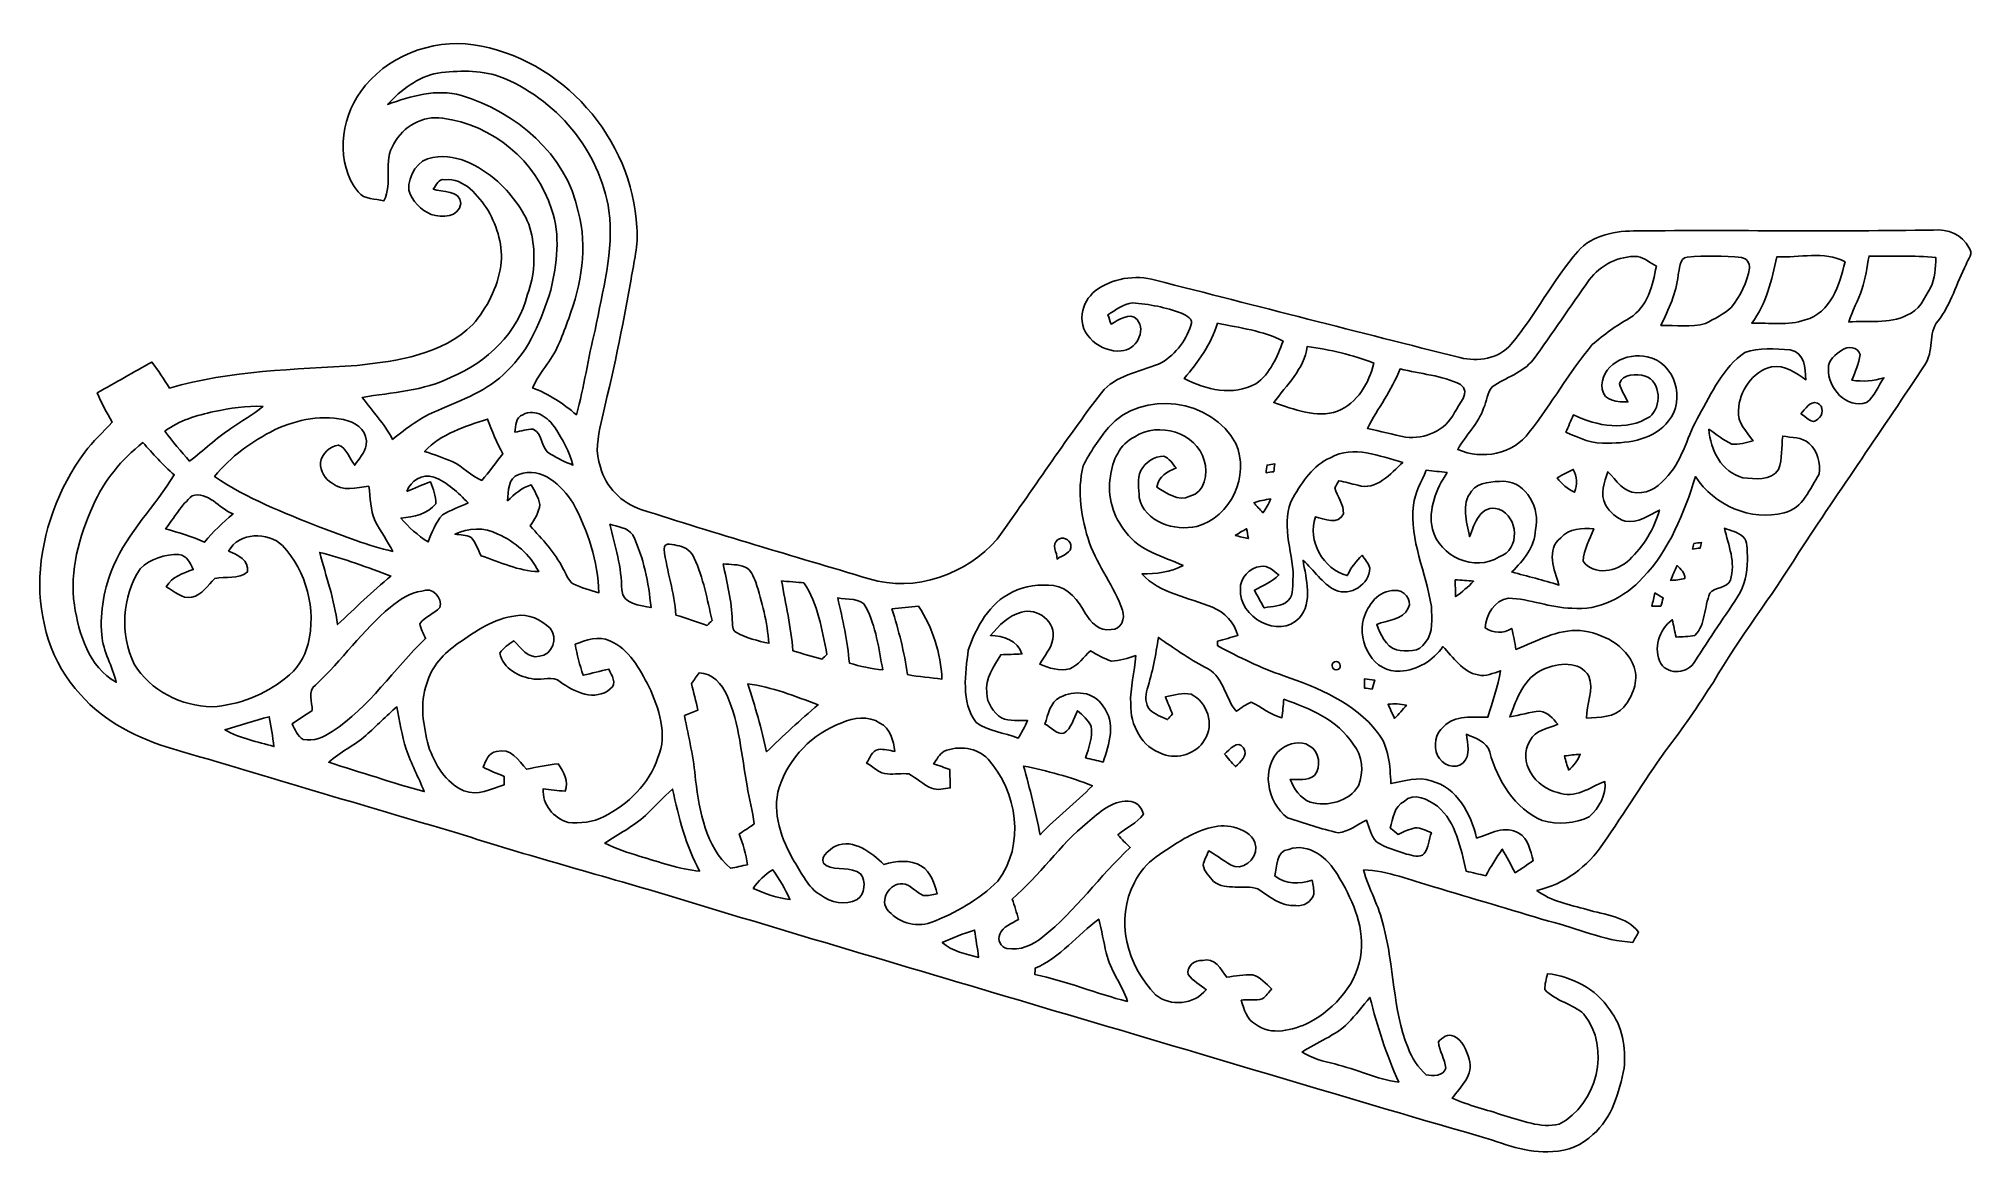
# Model space of a CAD drawing. Header units: centimetres. Extents: x -16.1 to 16.1, y -9.2 to 9.3.
import ezdxf

# ---------------------------------------------------------------- set-up
doc = ezdxf.new("R2010")
doc.units = ezdxf.units.CM
doc.header["$MEASUREMENT"] = 0
doc.layers.add('Camada 1', color=7, linetype='Continuous')

msp = doc.modelspace()

# ---------------------------------------------------------------- linework, layer by layer
at = {"layer": 'Camada 1', "color": 67}
for points, knots in [([(-10.72727, 8.43562), (-10.30993, 9.01488), (-9.55993, 9.31263), (-8.85508, 9.21103), (-8.85508, 9.21103), (-7.39352, 9.00007), (-6.20042, 7.64646), (-6.1401, 6.17502), (-6.1401, 6.17502), (-6.10623, 5.88327), (-6.19019, 5.59929), (-6.23464, 5.31389), (-6.23464, 5.31389), (-6.3687, 4.51273), (-6.54509, 3.71969), (-6.73312, 2.92982), (-6.73312, 2.92982), (-6.77827, 2.68923), (-6.84213, 2.42676), (-6.74123, 2.1911), (-6.74123, 2.1911), (-6.66186, 1.85773), (-6.38916, 1.59456), (-6.06989, 1.48661), (-6.06989, 1.48661), (-4.81295, 1.0795), (-3.54401, 0.71155), (-2.27859, 0.33267), (-2.27859, 0.33267), (-1.51342, 0.09737), (-0.6604, 0.40393), (-0.14746, 0.99448), (-0.14746, 0.99448), (0.43356, 1.80234), (0.97966, 2.63631), (1.58397, 3.42688), (1.58397, 3.42688), (1.81681, 3.71404), (2.20204, 3.77578), (2.52977, 3.89925), (2.52977, 3.89925), (2.788, 4.02766), (2.98097, 4.27531), (3.07199, 4.54589), (3.07199, 4.54589), (3.11961, 4.65279), (2.99367, 4.71205), (2.91536, 4.74909), (2.91536, 4.74909), (2.65395, 4.8454), (2.37561, 4.90079), (2.09797, 4.92019), (2.09797, 4.92019), (1.94663, 4.90079), (1.81963, 4.80095), (1.69192, 4.72334), (1.69192, 4.72334), (1.7085, 4.67219), (1.72579, 4.62033), (1.74307, 4.56847), (1.74307, 4.56847), (1.86902, 4.6295), (2.05105, 4.77696), (2.17558, 4.64573), (2.17558, 4.64573), (2.33609, 4.44606), (2.15194, 4.13314), (1.911, 4.12044), (1.911, 4.12044), (1.5808, 4.09469), (1.20403, 4.38256), (1.26471, 4.73992), (1.26471, 4.73992), (1.27952, 4.88844), (1.36525, 5.02391), (1.47849, 5.11845), (1.47849, 5.11845), (1.75895, 5.33294), (2.14348, 5.39186), (2.48144, 5.29872), (2.48144, 5.29872), (4.16772, 4.86622), (5.8547, 4.43618), (7.54239, 4.01003), (7.54239, 4.01003), (7.8426, 3.93665), (8.18586, 3.98639), (8.39399, 4.23439), (8.39399, 4.23439), (8.79792, 4.72193), (9.08685, 5.29484), (9.4996, 5.77568), (9.4996, 5.77568), (9.74443, 6.05614), (10.1406, 6.12034), (10.49443, 6.11787), (10.49443, 6.11787), (12.13414, 6.13057), (13.77421, 6.10694), (15.41427, 6.13057), (15.41427, 6.13057), (15.64464, 6.15632), (15.89581, 6.05614), (15.99918, 5.83847), (15.99918, 5.83847), (16.09055, 5.75204), (15.97589, 5.64268), (15.95684, 5.55942), (15.95684, 5.55942), (15.79104, 5.2511), (15.70778, 4.89903), (15.488, 4.62033), (15.488, 4.62033), (15.3162, 4.41466), (15.42274, 4.10774), (15.26822, 3.89114), (15.26822, 3.89114), (14.57925, 2.84233), (13.85887, 1.81434), (13.1699, 0.76553), (13.1699, 0.76553), (12.72505, 0.03104), (12.17965, -0.63959), (11.75526, -1.38677), (11.75526, -1.38677), (11.49879, -1.77306), (11.24656, -2.16359), (10.95622, -2.52624), (10.95622, -2.52624), (10.60309, -3.03354), (10.27395, -3.55741), (9.92434, -4.06682), (9.92434, -4.06682), (9.66435, -4.45029), (9.27841, -4.75015), (8.8205, -4.84717), (8.8205, -4.84717), (9.05933, -5.03096), (9.36519, -5.086), (9.64918, -5.16537), (9.64918, -5.16537), (9.94763, -5.25639), (10.3064, -5.27473), (10.51101, -5.54143), (10.51101, -5.54143), (10.47856, -5.59788), (10.44716, -5.65467), (10.41541, -5.71147), (10.41541, -5.71147), (9.92928, -5.68854), (9.48796, -5.46664), (9.01876, -5.36116), (9.01876, -5.36116), (8.38165, -5.16608), (7.74171, -4.98052), (7.10424, -4.78684), (7.10424, -4.78684), (6.71971, -4.67854), (6.34471, -4.52261), (5.94042, -4.50391), (5.94042, -4.50391), (6.01874, -4.82529), (6.20501, -5.10822), (6.26992, -5.43419), (6.26992, -5.43419), (6.45195, -6.10235), (6.41738, -6.81778), (6.67879, -7.46619), (6.67879, -7.46619), (6.7437, -7.63517), (6.84565, -7.79145), (6.97971, -7.91386), (6.97971, -7.91386), (7.08484, -7.93432), (7.27146, -7.94103), (7.3085, -7.8045), (7.3085, -7.8045), (7.28909, -7.65069), (7.20125, -7.51664), (7.18397, -7.36353), (7.18397, -7.36353), (7.245, -7.29544), (7.34448, -7.22171), (7.43902, -7.26969), (7.43902, -7.26969), (7.58507, -7.33742), (7.65457, -7.50464), (7.69302, -7.65281), (7.69302, -7.65281), (7.78863, -7.91669), (7.54556, -8.11071), (7.41362, -8.30298), (7.41362, -8.30298), (7.68914, -8.42716), (7.98759, -8.48889), (8.27158, -8.5912), (8.27158, -8.5912), (8.56932, -8.66881), (8.87836, -8.80816), (9.19127, -8.73372), (9.19127, -8.73372), (9.82416, -8.41481), (10.05734, -7.46689), (9.60367, -6.90562), (9.60367, -6.90562), (9.41176, -6.73171), (9.13059, -6.68867), (8.95456, -6.49781), (8.95456, -6.49781), (8.95032, -6.40715), (8.97749, -6.31931), (8.99654, -6.23217), (8.99654, -6.23217), (9.40259, -6.27733), (9.80405, -6.48264), (10.03053, -6.83048), (10.03053, -6.83048), (10.24678, -7.10142), (10.30005, -7.46654), (10.27077, -7.80274), (10.27077, -7.80274), (10.19069, -8.19926), (10.07251, -8.63177), (9.75325, -8.90764), (9.75325, -8.90764), (9.57086, -9.07274), (9.33521, -9.19268), (9.08332, -9.18598), (9.08332, -9.18598), (8.6554, -9.23502), (8.261, -9.04452), (7.86024, -8.93304), (7.86024, -8.93304), (5.50263, -8.25182), (3.15489, -7.53816), (0.8001, -6.84847), (0.8001, -6.84847), (-1.33844, -6.21101), (-3.47945, -5.582), (-5.61411, -4.93254), (-5.61411, -4.93254), (-6.78004, -4.58223), (-7.95726, -4.27037), (-9.11578, -3.89467), (-9.11578, -3.89467), (-10.69763, -3.43817), (-12.27102, -2.95416), (-13.85182, -2.49414), (-13.85182, -2.49414), (-14.42332, -2.32198), (-14.98706, -2.04929), (-15.38358, -1.59068), (-15.38358, -1.59068), (-15.87747, -1.07527), (-16.07926, -0.34184), (-16.06197, 0.35913), (-16.06197, 0.35913), (-16.02387, 1.10455), (-15.75682, 1.83621), (-15.31338, 2.43593), (-15.31338, 2.43593), (-15.17826, 2.61832), (-15.00787, 2.76966), (-14.85653, 2.93758), (-14.85653, 2.93758), (-14.94649, 3.09633), (-15.0368, 3.25579), (-15.10559, 3.42477), (-15.10559, 3.42477), (-14.80397, 3.59657), (-14.50058, 3.76626), (-14.19825, 3.93665), (-14.19825, 3.93665), (-14.09488, 3.79659), (-13.99787, 3.65196), (-13.90403, 3.5052), (-13.90403, 3.5052), (-12.89121, 3.7973), (-11.83252, 3.81353), (-10.78865, 3.88161), (-10.78865, 3.88161), (-10.11132, 3.9557), (-9.37225, 4.05659), (-8.86425, 4.56036), (-8.86425, 4.56036), (-8.63141, 4.83729), (-8.45114, 5.17384), (-8.39999, 5.53614), (-8.39999, 5.53614), (-8.35307, 5.85682), (-8.45608, 6.1789), (-8.60954, 6.45724), (-8.60954, 6.45724), (-8.77782, 6.70101), (-8.99548, 7.00158), (-9.33415, 6.96771), (-9.33415, 6.96771), (-9.43398, 6.98817), (-9.47279, 6.87141), (-9.52077, 6.81179), (-9.52077, 6.81179), (-9.3853, 6.75852), (-9.06815, 6.8005), (-9.06498, 6.57225), (-9.06498, 6.57225), (-9.09073, 6.34083), (-9.37824, 6.32954), (-9.55428, 6.39092), (-9.55428, 6.39092), (-9.73138, 6.45901), (-9.86966, 6.61741), (-9.92858, 6.79591), (-9.92858, 6.79591), (-9.94022, 7.03545), (-9.78112, 7.31097), (-9.52782, 7.33919), (-9.52782, 7.33919), (-9.09285, 7.41398), (-8.69597, 7.16527), (-8.39047, 6.88516), (-8.39047, 6.88516), (-8.1661, 6.64704), (-7.9502, 6.37611), (-7.88353, 6.04802), (-7.88353, 6.04802), (-7.82355, 5.72064), (-7.83378, 5.37633), (-7.95443, 5.06307), (-7.95443, 5.06307), (-8.11036, 4.4263), (-8.63, 3.93277), (-9.22196, 3.68441), (-9.22196, 3.68441), (-9.68128, 3.45687), (-10.2048, 3.42935), (-10.70293, 3.34998), (-10.70293, 3.34998), (-10.53006, 3.11961), (-10.33392, 2.90724), (-10.19739, 2.65112), (-10.19739, 2.65112), (-9.96809, 2.84021), (-9.72432, 3.01942), (-9.44809, 3.13372), (-9.44809, 3.13372), (-9.04487, 3.30835), (-8.61095, 3.45722), (-8.30086, 3.78531), (-8.30086, 3.78531), (-7.91175, 4.13985), (-7.72795, 4.64679), (-7.56673, 5.13256), (-7.56673, 5.13256), (-7.46901, 5.57036), (-7.39916, 6.04449), (-7.55826, 6.477), (-7.55826, 6.477), (-7.79674, 7.27781), (-8.54357, 7.88599), (-9.36625, 7.99147), (-9.36625, 7.99147), (-9.69504, 8.03981), (-10.02524, 7.85389), (-10.17482, 7.56497), (-10.17482, 7.56497), (-10.36496, 7.27922), (-10.18681, 6.91374), (-10.34239, 6.61741), (-10.34239, 6.61741), (-10.48068, 6.65233), (-10.67047, 6.63434), (-10.76713, 6.76451), (-10.76713, 6.76451), (-11.15095, 7.23512), (-11.07158, 7.96361), (-10.72727, 8.43562), (-10.72727, 8.43562), (-10.72727, 8.43562), (-10.72727, 8.43562), (-10.72727, 8.43562)], [0, 0, 0, 0, 0.01041667, 0.01041667, 0.01041667, 0.01041667, 0.02083333, 0.02083333, 0.02083333, 0.02083333, 0.03125, 0.03125, 0.03125, 0.03125, 0.04166667, 0.04166667, 0.04166667, 0.04166667, 0.05208333, 0.05208333, 0.05208333, 0.05208333, 0.0625, 0.0625, 0.0625, 0.0625, 0.07291667, 0.07291667, 0.07291667, 0.07291667, 0.08333333, 0.08333333, 0.08333333, 0.08333333, 0.09375, 0.09375, 0.09375, 0.09375, 0.10416667, 0.10416667, 0.10416667, 0.10416667, 0.11458333, 0.11458333, 0.11458333, 0.11458333, 0.125, 0.125, 0.125, 0.125, 0.13541667, 0.13541667, 0.13541667, 0.13541667, 0.14583333, 0.14583333, 0.14583333, 0.14583333, 0.15625, 0.15625, 0.15625, 0.15625, 0.16666667, 0.16666667, 0.16666667, 0.16666667, 0.17708333, 0.17708333, 0.17708333, 0.17708333, 0.1875, 0.1875, 0.1875, 0.1875, 0.19791667, 0.19791667, 0.19791667, 0.19791667, 0.20833333, 0.20833333, 0.20833333, 0.20833333, 0.21875, 0.21875, 0.21875, 0.21875, 0.22916667, 0.22916667, 0.22916667, 0.22916667, 0.23958333, 0.23958333, 0.23958333, 0.23958333, 0.25, 0.25, 0.25, 0.25, 0.26041667, 0.26041667, 0.26041667, 0.26041667, 0.27083333, 0.27083333, 0.27083333, 0.27083333, 0.28125, 0.28125, 0.28125, 0.28125, 0.29166667, 0.29166667, 0.29166667, 0.29166667, 0.30208333, 0.30208333, 0.30208333, 0.30208333, 0.3125, 0.3125, 0.3125, 0.3125, 0.32291667, 0.32291667, 0.32291667, 0.32291667, 0.33333333, 0.33333333, 0.33333333, 0.33333333, 0.34375, 0.34375, 0.34375, 0.34375, 0.35416667, 0.35416667, 0.35416667, 0.35416667, 0.36458333, 0.36458333, 0.36458333, 0.36458333, 0.375, 0.375, 0.375, 0.375, 0.38541667, 0.38541667, 0.38541667, 0.38541667, 0.39583333, 0.39583333, 0.39583333, 0.39583333, 0.40625, 0.40625, 0.40625, 0.40625, 0.41666667, 0.41666667, 0.41666667, 0.41666667, 0.42708333, 0.42708333, 0.42708333, 0.42708333, 0.4375, 0.4375, 0.4375, 0.4375, 0.44791667, 0.44791667, 0.44791667, 0.44791667, 0.45833333, 0.45833333, 0.45833333, 0.45833333, 0.46875, 0.46875, 0.46875, 0.46875, 0.47916667, 0.47916667, 0.47916667, 0.47916667, 0.48958333, 0.48958333, 0.48958333, 0.48958333, 0.5, 0.5, 0.5, 0.5, 0.51041667, 0.51041667, 0.51041667, 0.51041667, 0.52083333, 0.52083333, 0.52083333, 0.52083333, 0.53125, 0.53125, 0.53125, 0.53125, 0.54166667, 0.54166667, 0.54166667, 0.54166667, 0.55208333, 0.55208333, 0.55208333, 0.55208333, 0.5625, 0.5625, 0.5625, 0.5625, 0.57291667, 0.57291667, 0.57291667, 0.57291667, 0.58333333, 0.58333333, 0.58333333, 0.58333333, 0.59375, 0.59375, 0.59375, 0.59375, 0.60416667, 0.60416667, 0.60416667, 0.60416667, 0.61458333, 0.61458333, 0.61458333, 0.61458333, 0.625, 0.625, 0.625, 0.625, 0.63541667, 0.63541667, 0.63541667, 0.63541667, 0.64583333, 0.64583333, 0.64583333, 0.64583333, 0.65625, 0.65625, 0.65625, 0.65625, 0.66666667, 0.66666667, 0.66666667, 0.66666667, 0.67708333, 0.67708333, 0.67708333, 0.67708333, 0.6875, 0.6875, 0.6875, 0.6875, 0.69791667, 0.69791667, 0.69791667, 0.69791667, 0.70833333, 0.70833333, 0.70833333, 0.70833333, 0.71875, 0.71875, 0.71875, 0.71875, 0.72916667, 0.72916667, 0.72916667, 0.72916667, 0.73958333, 0.73958333, 0.73958333, 0.73958333, 0.75, 0.75, 0.75, 0.75, 0.76041667, 0.76041667, 0.76041667, 0.76041667, 0.77083333, 0.77083333, 0.77083333, 0.77083333, 0.78125, 0.78125, 0.78125, 0.78125, 0.79166667, 0.79166667, 0.79166667, 0.79166667, 0.80208333, 0.80208333, 0.80208333, 0.80208333, 0.8125, 0.8125, 0.8125, 0.8125, 0.82291667, 0.82291667, 0.82291667, 0.82291667, 0.83333333, 0.83333333, 0.83333333, 0.83333333, 0.84375, 0.84375, 0.84375, 0.84375, 0.85416667, 0.85416667, 0.85416667, 0.85416667, 0.86458333, 0.86458333, 0.86458333, 0.86458333, 0.875, 0.875, 0.875, 0.875, 0.88541667, 0.88541667, 0.88541667, 0.88541667, 0.89583333, 0.89583333, 0.89583333, 0.89583333, 0.90625, 0.90625, 0.90625, 0.90625, 0.91666667, 0.91666667, 0.91666667, 0.91666667, 0.92708333, 0.92708333, 0.92708333, 0.92708333, 0.9375, 0.9375, 0.9375, 0.9375, 0.94791667, 0.94791667, 0.94791667, 0.94791667, 0.95833333, 0.95833333, 0.95833333, 0.95833333, 0.96875, 0.96875, 0.96875, 0.96875, 0.97916667, 0.97916667, 0.97916667, 0.97916667, 1, 1, 1, 1]), ([(-9.44845, 8.74077), (-9.77971, 8.67833), (-10.0584, 8.46243), (-10.28206, 8.21972), (-10.28206, 8.21972), (-9.88907, 8.35413), (-9.47067, 8.48854), (-9.05475, 8.36965), (-9.05475, 8.36965), (-8.15093, 8.09872), (-7.31132, 7.39246), (-7.11094, 6.43784), (-7.11094, 6.43784), (-6.95325, 5.84659), (-7.06402, 5.22499), (-7.27004, 4.66125), (-7.27004, 4.66125), (-7.36988, 4.39702), (-7.45878, 4.1215), (-7.63305, 3.89467), (-7.63305, 3.89467), (-7.72301, 3.7719), (-7.80838, 3.64525), (-7.87188, 3.50626), (-7.87188, 3.50626), (-7.59954, 3.40924), (-7.36177, 3.2452), (-7.14163, 3.0607), (-7.14163, 3.0607), (-7.01322, 3.52319), (-6.95008, 4.00156), (-6.82978, 4.46652), (-6.82978, 4.46652), (-6.71407, 5.12269), (-6.51334, 5.77921), (-6.60153, 6.45231), (-6.60153, 6.45231), (-6.75181, 7.45455), (-7.48559, 8.32203), (-8.42398, 8.68609), (-8.42398, 8.68609), (-8.75418, 8.79334), (-9.10837, 8.78558), (-9.44845, 8.74077), (-9.44845, 8.74077), (-9.44845, 8.74077), (-9.44845, 8.74077), (-9.44845, 8.74077)], [0, 0, 0, 0, 0.07692308, 0.07692308, 0.07692308, 0.07692308, 0.15384615, 0.15384615, 0.15384615, 0.15384615, 0.23076923, 0.23076923, 0.23076923, 0.23076923, 0.30769231, 0.30769231, 0.30769231, 0.30769231, 0.38461538, 0.38461538, 0.38461538, 0.38461538, 0.46153846, 0.46153846, 0.46153846, 0.46153846, 0.53846154, 0.53846154, 0.53846154, 0.53846154, 0.61538462, 0.61538462, 0.61538462, 0.61538462, 0.69230769, 0.69230769, 0.69230769, 0.69230769, 0.76923077, 0.76923077, 0.76923077, 0.76923077, 0.84615385, 0.84615385, 0.84615385, 0.84615385, 1, 1, 1, 1]), ([(12.80901, 5.68643), (12.72752, 5.30296), (12.63332, 4.90538), (12.39308, 4.58576), (12.39308, 4.58576), (12.68624, 4.58576), (12.99492, 4.54237), (13.2782, 4.63621), (13.2782, 4.63621), (13.70542, 4.75544), (13.8557, 5.21935), (13.94178, 5.60352), (13.94178, 5.60352), (13.59747, 5.79226), (13.18084, 5.66526), (12.80901, 5.68643), (12.80901, 5.68643), (12.80901, 5.68643), (12.80901, 5.68643), (12.80901, 5.68643)], [0, 0, 0, 0, 0.16666667, 0.16666667, 0.16666667, 0.16666667, 0.33333333, 0.33333333, 0.33333333, 0.33333333, 0.5, 0.5, 0.5, 0.5, 0.66666667, 0.66666667, 0.66666667, 0.66666667, 1, 1, 1, 1]), ([(9.69186, 5.30225), (9.3786, 4.86128), (9.07838, 4.41078), (8.75982, 3.97404), (8.75982, 3.97404), (8.58555, 3.75744), (8.30086, 3.67912), (8.07791, 3.52707), (8.07791, 3.52707), (7.99606, 3.42688), (7.98901, 3.28542), (7.93574, 3.17041), (7.93574, 3.17041), (7.84895, 2.90901), (7.63446, 2.72133), (7.50605, 2.4825), (7.50605, 2.4825), (7.91139, 2.30576), (8.42645, 2.40453), (8.69527, 2.76931), (8.69527, 2.76931), (9.06216, 3.24203), (9.35919, 3.76696), (9.74231, 4.22769), (9.74231, 4.22769), (9.93704, 4.39244), (10.14271, 4.54766), (10.36743, 4.67007), (10.36743, 4.67007), (10.65847, 4.85352), (10.74667, 5.21476), (10.80629, 5.5312), (10.80629, 5.5312), (10.70187, 5.58483), (10.6105, 5.66914), (10.49408, 5.69348), (10.49408, 5.69348), (10.18469, 5.70265), (9.8739, 5.55237), (9.69186, 5.30225), (9.69186, 5.30225), (9.69186, 5.30225), (9.69186, 5.30225), (9.69186, 5.30225)], [0, 0, 0, 0, 0.08333333, 0.08333333, 0.08333333, 0.08333333, 0.16666667, 0.16666667, 0.16666667, 0.16666667, 0.25, 0.25, 0.25, 0.25, 0.33333333, 0.33333333, 0.33333333, 0.33333333, 0.41666667, 0.41666667, 0.41666667, 0.41666667, 0.5, 0.5, 0.5, 0.5, 0.58333333, 0.58333333, 0.58333333, 0.58333333, 0.66666667, 0.66666667, 0.66666667, 0.66666667, 0.75, 0.75, 0.75, 0.75, 0.83333333, 0.83333333, 0.83333333, 0.83333333, 1, 1, 1, 1]), ([(11.32029, 5.68149), (11.18341, 5.66244), (11.19646, 5.47229), (11.16789, 5.38057), (11.16789, 5.38057), (11.13578, 5.08353), (11.0109, 4.81083), (10.88108, 4.54625), (10.88108, 4.54625), (11.12802, 4.54766), (11.38343, 4.50956), (11.62579, 4.57588), (11.62579, 4.57588), (11.77149, 4.65808), (11.93024, 4.72793), (12.05124, 4.84611), (12.05124, 4.84611), (12.20223, 5.03379), (12.31829, 5.25604), (12.35181, 5.49698), (12.35181, 5.49698), (12.36345, 5.57636), (12.3063, 5.66526), (12.2234, 5.67267), (12.2234, 5.67267), (11.92424, 5.70865), (11.61944, 5.70477), (11.32029, 5.68149), (11.32029, 5.68149), (11.32029, 5.68149), (11.32029, 5.68149), (11.32029, 5.68149)], [0, 0, 0, 0, 0.11111111, 0.11111111, 0.11111111, 0.11111111, 0.22222222, 0.22222222, 0.22222222, 0.22222222, 0.33333333, 0.33333333, 0.33333333, 0.33333333, 0.44444444, 0.44444444, 0.44444444, 0.44444444, 0.55555556, 0.55555556, 0.55555556, 0.55555556, 0.66666667, 0.66666667, 0.66666667, 0.66666667, 0.77777778, 0.77777778, 0.77777778, 0.77777778, 1, 1, 1, 1]), ([(14.34077, 5.69807), (14.30408, 5.51321), (14.28574, 5.32342), (14.22259, 5.14526), (14.22259, 5.14526), (14.15874, 4.96111), (14.06419, 4.78931), (14.00351, 4.6041), (14.00351, 4.6041), (14.32419, 4.62456), (14.67097, 4.56812), (14.97189, 4.71346), (14.97189, 4.71346), (15.17191, 4.78825), (15.26469, 4.9978), (15.3603, 5.17172), (15.3603, 5.17172), (15.4432, 5.32518), (15.44461, 5.50228), (15.45202, 5.67231), (15.45202, 5.67231), (15.08301, 5.71183), (14.71048, 5.69489), (14.34077, 5.69807), (14.34077, 5.69807), (14.34077, 5.69807), (14.34077, 5.69807), (14.34077, 5.69807)], [0, 0, 0, 0, 0.125, 0.125, 0.125, 0.125, 0.25, 0.25, 0.25, 0.25, 0.375, 0.375, 0.375, 0.375, 0.5, 0.5, 0.5, 0.5, 0.625, 0.625, 0.625, 0.625, 0.75, 0.75, 0.75, 0.75, 1, 1, 1, 1]), ([(3.51437, 4.58117), (3.40254, 4.23545), (3.19828, 3.93347), (2.95663, 3.66571), (2.95663, 3.66571), (3.31929, 3.4731), (3.77014, 3.36903), (4.15149, 3.57576), (4.15149, 3.57576), (4.3882, 3.74297), (4.50532, 4.02343), (4.60234, 4.28554), (4.60234, 4.28554), (4.26508, 4.45982), (3.88091, 4.50638), (3.51437, 4.58117), (3.51437, 4.58117), (3.51437, 4.58117), (3.51437, 4.58117), (3.51437, 4.58117)], [0, 0, 0, 0, 0.16666667, 0.16666667, 0.16666667, 0.16666667, 0.33333333, 0.33333333, 0.33333333, 0.33333333, 0.5, 0.5, 0.5, 0.5, 0.66666667, 0.66666667, 0.66666667, 0.66666667, 1, 1, 1, 1]), ([(5.00415, 4.19559), (4.95371, 3.81423), (4.65843, 3.55706), (4.44747, 3.26178), (4.44747, 3.26178), (4.78614, 3.15595), (5.15479, 2.99614), (5.50968, 3.11926), (5.50968, 3.11926), (5.83777, 3.25614), (6.03109, 3.5874), (6.11329, 3.91866), (6.11329, 3.91866), (5.75627, 4.05448), (5.38268, 4.14584), (5.00415, 4.19559), (5.00415, 4.19559), (5.00415, 4.19559), (5.00415, 4.19559), (5.00415, 4.19559)], [0, 0, 0, 0, 0.16666667, 0.16666667, 0.16666667, 0.16666667, 0.33333333, 0.33333333, 0.33333333, 0.33333333, 0.5, 0.5, 0.5, 0.5, 0.66666667, 0.66666667, 0.66666667, 0.66666667, 1, 1, 1, 1]), ([(12.27596, 4.09363), (11.91295, 3.84704), (11.72704, 3.42477), (11.51784, 3.05259), (11.51784, 3.05259), (11.32558, 2.72838), (11.25608, 2.33856), (11.00243, 2.05105), (11.00243, 2.05105), (10.87896, 1.89195), (10.6934, 1.74907), (10.48138, 1.76459), (10.48138, 1.76459), (10.25419, 1.76283), (10.14236, 1.9745), (10.00196, 2.11314), (10.00196, 2.11314), (9.94445, 1.9364), (9.86472, 1.74625), (9.96209, 1.56457), (9.96209, 1.56457), (10.03371, 1.4411), (10.14801, 1.33138), (10.28806, 1.29293), (10.28806, 1.29293), (10.50149, 1.25448), (10.67894, 1.38536), (10.85603, 1.47673), (10.85603, 1.47673), (10.77419, 1.15993), (10.59251, 0.87383), (10.35791, 0.64805), (10.35791, 0.64805), (10.16423, 0.45508), (9.75819, 0.37289), (9.58921, 0.6283), (9.58921, 0.6283), (9.5952, 0.81986), (9.70562, 0.98743), (9.76665, 1.16452), (9.76665, 1.16452), (9.57651, 1.17616), (9.35143, 1.17193), (9.21667, 1.01388), (9.21667, 1.01388), (8.96796, 0.81844), (9.10978, 0.48048), (9.18704, 0.2286), (9.18704, 0.2286), (8.92986, 0.31503), (8.66316, 0.36936), (8.40387, 0.44838), (8.40387, 0.44838), (8.60002, 0.63888), (8.78734, 0.86148), (8.79863, 1.15041), (8.79863, 1.15041), (8.88189, 1.49401), (8.65364, 1.93993), (8.27158, 1.95404), (8.27158, 1.95404), (8.0899, 1.94557), (7.85636, 1.95509), (7.73571, 1.78823), (7.73571, 1.78823), (7.55579, 1.57656), (7.65492, 1.27776), (7.7022, 1.03082), (7.7022, 1.03082), (7.78087, 1.24284), (7.88317, 1.58574), (8.18868, 1.48837), (8.18868, 1.48837), (8.51852, 1.36878), (8.54816, 0.81774), (8.19397, 0.69885), (8.19397, 0.69885), (7.78651, 0.43921), (7.20478, 0.70026), (7.08378, 1.15746), (7.08378, 1.15746), (7.01181, 1.49719), (7.14798, 1.82033), (7.32719, 2.09832), (7.32719, 2.09832), (7.21325, 2.11314), (7.09718, 2.12725), (6.98324, 2.13678), (6.98324, 2.13678), (6.8961, 1.95051), (6.80191, 1.76459), (6.76804, 1.55893), (6.76804, 1.55893), (6.70172, 0.97296), (6.98253, 0.43744), (7.06649, -0.12841), (7.06649, -0.12841), (7.06967, -0.32667), (7.10741, -0.55668), (6.96701, -0.72178), (6.96701, -0.72178), (6.87634, -0.89676), (6.64704, -0.87454), (6.48758, -0.84914), (6.48758, -0.84914), (6.30308, -0.79551), (6.22265, -0.58632), (6.15809, -0.4251), (6.15809, -0.4251), (6.33201, -0.35525), (6.5913, -0.35066), (6.68196, -0.15416), (6.68196, -0.15416), (6.76063, -0.00917), (6.60259, 0.1524), (6.45795, 0.14005), (6.45795, 0.14005), (6.18525, 0.14323), (6.01027, -0.09984), (5.94042, -0.33443), (5.94042, -0.33443), (5.82859, -0.71931), (6.10764, -1.24389), (6.55073, -1.20156), (6.55073, -1.20156), (6.83577, -1.1871), (7.09754, -1.02411), (7.25981, -0.7934), (7.25981, -0.7934), (7.4295, -0.96979), (7.58331, -1.21779), (7.84331, -1.26577), (7.84331, -1.26577), (7.97242, -1.29787), (8.09731, -1.23578), (8.2169, -1.19521), (8.2169, -1.19521), (8.17316, -1.45979), (8.08073, -1.71133), (8.00453, -1.96744), (8.00453, -1.96744), (7.76041, -1.97591), (7.45702, -1.92088), (7.27392, -2.12372), (7.27392, -2.12372), (7.12717, -2.23626), (7.10777, -2.44087), (7.16774, -2.60456), (7.16774, -2.60456), (7.24041, -2.75167), (7.45949, -2.85503), (7.5946, -2.72627), (7.5946, -2.72627), (7.72795, -2.60033), (7.66269, -2.40771), (7.64893, -2.25072), (7.64893, -2.25072), (7.79639, -2.32128), (7.99606, -2.36749), (8.03628, -2.55129), (8.03628, -2.55129), (8.17033, -3.01943), (8.44726, -3.48509), (8.90976, -3.68653), (8.90976, -3.68653), (9.16305, -3.75673), (9.45374, -3.73768), (9.69081, -3.62303), (9.69081, -3.62303), (9.85344, -3.47768), (9.97973, -3.26214), (9.95045, -3.03742), (9.95045, -3.03742), (9.69786, -3.13055), (9.44774, -3.33975), (9.16764, -3.2191), (9.16764, -3.2191), (8.80745, -3.14501), (8.48466, -2.71039), (8.70867, -2.35797), (8.70867, -2.35797), (8.78487, -2.17911), (9.01453, -2.15829), (9.16834, -2.08456), (9.16834, -2.08456), (9.08756, -1.9939), (9.00183, -1.87854), (8.87024, -1.86972), (8.87024, -1.86972), (8.69985, -1.87819), (8.53652, -1.93569), (8.36895, -1.96391), (8.36895, -1.96391), (8.48607, -1.66053), (8.60531, -1.30916), (8.93163, -1.17087), (8.93163, -1.17087), (9.16799, -1.06221), (9.53664, -1.02411), (9.68516, -1.28658), (9.68516, -1.28658), (9.76947, -1.50954), (9.64636, -1.75507), (9.64565, -1.98367), (9.64565, -1.98367), (9.86014, -1.96815), (10.11555, -1.97661), (10.26583, -1.79917), (10.26583, -1.79917), (10.414, -1.61643), (10.51666, -1.3716), (10.43552, -1.13524), (10.43552, -1.13524), (10.3057, -0.76835), (9.90741, -0.56938), (9.54123, -0.52564), (9.54123, -0.52564), (9.15776, -0.50412), (8.81839, -0.70485), (8.47337, -0.83961), (8.47337, -0.83961), (8.45608, -0.72284), (8.42998, -0.60713), (8.40387, -0.49213), (8.40387, -0.49213), (8.26452, -0.58491), (8.10119, -0.57115), (7.9629, -0.48472), (7.9629, -0.48472), (7.97419, -0.26388), (8.11424, -0.02364), (8.34778, 0.01058), (8.34778, 0.01058), (8.70585, 0.00317), (9.04311, -0.15205), (9.40188, -0.15593), (9.40188, -0.15593), (9.85238, -0.20214), (10.28559, 0.02752), (10.58298, 0.35207), (10.58298, 0.35207), (11.02783, 0.81562), (11.26596, 1.4291), (11.45716, 2.03129), (11.45716, 2.03129), (11.76867, 1.55504), (12.36945, 1.28552), (12.92966, 1.43087), (12.92966, 1.43087), (13.24187, 1.4986), (13.35899, 1.83374), (13.51174, 2.07504), (13.51174, 2.07504), (13.54067, 2.25531), (13.48811, 2.46204), (13.34417, 2.5848), (13.34417, 2.5848), (13.22529, 2.69522), (13.05489, 2.67723), (12.90637, 2.70475), (12.90637, 2.70475), (12.88239, 2.52201), (12.90673, 2.32622), (12.83758, 2.1523), (12.83758, 2.1523), (12.71305, 1.9618), (12.43824, 1.98931), (12.24633, 2.01401), (12.24633, 2.01401), (11.88861, 2.10573), (11.70058, 2.47579), (11.68012, 2.8194), (11.68012, 2.8194), (11.80747, 2.74003), (11.91966, 2.63243), (12.05971, 2.57387), (12.05971, 2.57387), (12.17754, 2.55976), (12.29889, 2.59927), (12.41354, 2.62714), (12.41354, 2.62714), (12.30842, 2.78271), (12.15108, 2.92417), (12.16977, 3.13196), (12.16977, 3.13196), (12.186, 3.45122), (12.39979, 3.78107), (12.72152, 3.85833), (12.72152, 3.85833), (12.94306, 3.89255), (13.12122, 3.75497), (13.29196, 3.64137), (13.29196, 3.64137), (13.27926, 3.84387), (13.27856, 4.08093), (13.03055, 4.13914), (13.03055, 4.13914), (12.7822, 4.15184), (12.51267, 4.18289), (12.27596, 4.09363), (12.27596, 4.09363), (12.27596, 4.09363), (12.27596, 4.09363), (12.27596, 4.09363)], [0, 0, 0, 0, 0.01298701, 0.01298701, 0.01298701, 0.01298701, 0.02597403, 0.02597403, 0.02597403, 0.02597403, 0.03896104, 0.03896104, 0.03896104, 0.03896104, 0.05194805, 0.05194805, 0.05194805, 0.05194805, 0.06493506, 0.06493506, 0.06493506, 0.06493506, 0.07792208, 0.07792208, 0.07792208, 0.07792208, 0.09090909, 0.09090909, 0.09090909, 0.09090909, 0.1038961, 0.1038961, 0.1038961, 0.1038961, 0.11688312, 0.11688312, 0.11688312, 0.11688312, 0.12987013, 0.12987013, 0.12987013, 0.12987013, 0.14285714, 0.14285714, 0.14285714, 0.14285714, 0.15584416, 0.15584416, 0.15584416, 0.15584416, 0.16883117, 0.16883117, 0.16883117, 0.16883117, 0.18181818, 0.18181818, 0.18181818, 0.18181818, 0.19480519, 0.19480519, 0.19480519, 0.19480519, 0.20779221, 0.20779221, 0.20779221, 0.20779221, 0.22077922, 0.22077922, 0.22077922, 0.22077922, 0.23376623, 0.23376623, 0.23376623, 0.23376623, 0.24675325, 0.24675325, 0.24675325, 0.24675325, 0.25974026, 0.25974026, 0.25974026, 0.25974026, 0.27272727, 0.27272727, 0.27272727, 0.27272727, 0.28571429, 0.28571429, 0.28571429, 0.28571429, 0.2987013, 0.2987013, 0.2987013, 0.2987013, 0.31168831, 0.31168831, 0.31168831, 0.31168831, 0.32467532, 0.32467532, 0.32467532, 0.32467532, 0.33766234, 0.33766234, 0.33766234, 0.33766234, 0.35064935, 0.35064935, 0.35064935, 0.35064935, 0.36363636, 0.36363636, 0.36363636, 0.36363636, 0.37662338, 0.37662338, 0.37662338, 0.37662338, 0.38961039, 0.38961039, 0.38961039, 0.38961039, 0.4025974, 0.4025974, 0.4025974, 0.4025974, 0.41558442, 0.41558442, 0.41558442, 0.41558442, 0.42857143, 0.42857143, 0.42857143, 0.42857143, 0.44155844, 0.44155844, 0.44155844, 0.44155844, 0.45454545, 0.45454545, 0.45454545, 0.45454545, 0.46753247, 0.46753247, 0.46753247, 0.46753247, 0.48051948, 0.48051948, 0.48051948, 0.48051948, 0.49350649, 0.49350649, 0.49350649, 0.49350649, 0.50649351, 0.50649351, 0.50649351, 0.50649351, 0.51948052, 0.51948052, 0.51948052, 0.51948052, 0.53246753, 0.53246753, 0.53246753, 0.53246753, 0.54545455, 0.54545455, 0.54545455, 0.54545455, 0.55844156, 0.55844156, 0.55844156, 0.55844156, 0.57142857, 0.57142857, 0.57142857, 0.57142857, 0.58441558, 0.58441558, 0.58441558, 0.58441558, 0.5974026, 0.5974026, 0.5974026, 0.5974026, 0.61038961, 0.61038961, 0.61038961, 0.61038961, 0.62337662, 0.62337662, 0.62337662, 0.62337662, 0.63636364, 0.63636364, 0.63636364, 0.63636364, 0.64935065, 0.64935065, 0.64935065, 0.64935065, 0.66233766, 0.66233766, 0.66233766, 0.66233766, 0.67532468, 0.67532468, 0.67532468, 0.67532468, 0.68831169, 0.68831169, 0.68831169, 0.68831169, 0.7012987, 0.7012987, 0.7012987, 0.7012987, 0.71428571, 0.71428571, 0.71428571, 0.71428571, 0.72727273, 0.72727273, 0.72727273, 0.72727273, 0.74025974, 0.74025974, 0.74025974, 0.74025974, 0.75324675, 0.75324675, 0.75324675, 0.75324675, 0.76623377, 0.76623377, 0.76623377, 0.76623377, 0.77922078, 0.77922078, 0.77922078, 0.77922078, 0.79220779, 0.79220779, 0.79220779, 0.79220779, 0.80519481, 0.80519481, 0.80519481, 0.80519481, 0.81818182, 0.81818182, 0.81818182, 0.81818182, 0.83116883, 0.83116883, 0.83116883, 0.83116883, 0.84415584, 0.84415584, 0.84415584, 0.84415584, 0.85714286, 0.85714286, 0.85714286, 0.85714286, 0.87012987, 0.87012987, 0.87012987, 0.87012987, 0.88311688, 0.88311688, 0.88311688, 0.88311688, 0.8961039, 0.8961039, 0.8961039, 0.8961039, 0.90909091, 0.90909091, 0.90909091, 0.90909091, 0.92207792, 0.92207792, 0.92207792, 0.92207792, 0.93506494, 0.93506494, 0.93506494, 0.93506494, 0.94805195, 0.94805195, 0.94805195, 0.94805195, 0.96103896, 0.96103896, 0.96103896, 0.96103896, 0.97402597, 0.97402597, 0.97402597, 0.97402597, 1, 1, 1, 1]), ([(13.88957, 4.13632), (13.78726, 4.06471), (13.65603, 3.97051), (13.66767, 3.8294), (13.66767, 3.8294), (13.6465, 3.50591), (13.96788, 3.1496), (14.30126, 3.26461), (14.30126, 3.26461), (14.43672, 3.36268), (14.49105, 3.54013), (14.58736, 3.67489), (14.58736, 3.67489), (14.41732, 3.61527), (14.23458, 3.60927), (14.05749, 3.63432), (14.05749, 3.63432), (14.10899, 3.77507), (14.17637, 3.91195), (14.1919, 4.06294), (14.1919, 4.06294), (14.15274, 4.19135), (13.98693, 4.20723), (13.88957, 4.13632), (13.88957, 4.13632), (13.88957, 4.13632), (13.88957, 4.13632), (13.88957, 4.13632)], [0, 0, 0, 0, 0.125, 0.125, 0.125, 0.125, 0.25, 0.25, 0.25, 0.25, 0.375, 0.375, 0.375, 0.375, 0.5, 0.5, 0.5, 0.5, 0.625, 0.625, 0.625, 0.625, 0.75, 0.75, 0.75, 0.75, 1, 1, 1, 1]), ([(9.906, 3.48615), (9.93599, 3.28048), (10.17129, 3.27166), (10.33427, 3.27378), (10.33427, 3.27378), (10.28665, 3.37432), (10.22032, 3.46781), (10.19316, 3.57646), (10.19316, 3.57646), (10.24431, 3.75391), (10.48067, 3.74121), (10.61967, 3.70417), (10.61967, 3.70417), (10.8906, 3.6135), (10.8966, 3.18805), (10.69552, 3.02824), (10.69552, 3.02824), (10.31169, 2.78095), (9.81957, 2.87055), (9.42904, 3.05788), (9.42904, 3.05788), (9.38459, 2.96333), (9.34297, 2.86702), (9.30416, 2.77001), (9.30416, 2.77001), (9.52535, 2.67617), (9.75254, 2.56328), (10.00125, 2.59045), (10.00125, 2.59045), (10.36002, 2.5848), (10.77771, 2.65324), (11.00984, 2.95839), (11.00984, 2.95839), (11.30229, 3.30165), (11.11285, 3.94018), (10.65636, 4.02202), (10.65636, 4.02202), (10.32192, 4.1148), (9.85555, 3.87032), (9.906, 3.48615), (9.906, 3.48615), (9.906, 3.48615), (9.906, 3.48615), (9.906, 3.48615)], [0, 0, 0, 0, 0.08333333, 0.08333333, 0.08333333, 0.08333333, 0.16666667, 0.16666667, 0.16666667, 0.16666667, 0.25, 0.25, 0.25, 0.25, 0.33333333, 0.33333333, 0.33333333, 0.33333333, 0.41666667, 0.41666667, 0.41666667, 0.41666667, 0.5, 0.5, 0.5, 0.5, 0.58333333, 0.58333333, 0.58333333, 0.58333333, 0.66666667, 0.66666667, 0.66666667, 0.66666667, 0.75, 0.75, 0.75, 0.75, 0.83333333, 0.83333333, 0.83333333, 0.83333333, 1, 1, 1, 1]), ([(6.54685, 3.82164), (6.41068, 3.46816), (6.17714, 3.16794), (6.00534, 2.83386), (6.00534, 2.83386), (6.2163, 2.78589), (6.4262, 2.73191), (6.63893, 2.68746), (6.63893, 2.68746), (6.96031, 2.65359), (7.30179, 2.79506), (7.45243, 3.09598), (7.45243, 3.09598), (7.51769, 3.23215), (7.72866, 3.43429), (7.55368, 3.56376), (7.55368, 3.56376), (7.24006, 3.71475), (6.88164, 3.74156), (6.54685, 3.82164), (6.54685, 3.82164), (6.54685, 3.82164), (6.54685, 3.82164), (6.54685, 3.82164)], [0, 0, 0, 0, 0.14285714, 0.14285714, 0.14285714, 0.14285714, 0.28571429, 0.28571429, 0.28571429, 0.28571429, 0.42857143, 0.42857143, 0.42857143, 0.42857143, 0.57142857, 0.57142857, 0.57142857, 0.57142857, 0.71428571, 0.71428571, 0.71428571, 0.71428571, 1, 1, 1, 1]), ([(1.70004, 2.85115), (1.54199, 2.65218), (1.39418, 2.44052), (1.28235, 2.21192), (1.28235, 2.21192), (1.17052, 1.78576), (1.25271, 1.33597), (1.38465, 0.92428), (1.38465, 0.92428), (1.5307, 0.53587), (1.79423, 0.20285), (1.93287, -0.18838), (1.93287, -0.18838), (1.98579, -0.32314), (1.91064, -0.51717), (1.74696, -0.51188), (1.74696, -0.51188), (1.54446, -0.55104), (1.40441, -0.38806), (1.3148, -0.23566), (1.3148, -0.23566), (1.20227, -0.03104), (1.03364, 0.18415), (0.78952, 0.22366), (0.78952, 0.22366), (0.55633, 0.24236), (0.3108, 0.21978), (0.10019, 0.11112), (0.10019, 0.11112), (-0.28116, -0.07056), (-0.4953, -0.47096), (-0.63077, -0.85125), (-0.63077, -0.85125), (-0.67451, -1.24107), (-0.75741, -1.71379), (-0.50059, -2.05352), (-0.50059, -2.05352), (-0.29916, -2.20416), (-0.02928, -2.22321), (0.19932, -2.31704), (0.19932, -2.31704), (0.25718, -2.22215), (0.3108, -2.12443), (0.35736, -2.02353), (0.35736, -2.02353), (0.21308, -2.01613), (0.05786, -2.03729), (-0.07726, -1.9812), (-0.07726, -1.9812), (-0.21131, -1.88489), (-0.32068, -1.73496), (-0.32314, -1.56528), (-0.32314, -1.56528), (-0.35842, -1.32256), (-0.20355, -1.12536), (-0.08925, -0.92992), (-0.08925, -0.92992), (0.02752, -0.92463), (0.14429, -0.92075), (0.26141, -0.91652), (0.26141, -0.91652), (0.19226, -0.68933), (-0.04657, -0.61701), (-0.26141, -0.60819), (-0.26141, -0.60819), (-0.11677, -0.44873), (0.03563, -0.27305), (0.25541, -0.22296), (0.25541, -0.22296), (0.51611, -0.13829), (0.84631, -0.39017), (0.77505, -0.6731), (0.77505, -0.6731), (0.74754, -0.83009), (0.63147, -0.94933), (0.55774, -1.08585), (0.55774, -1.08585), (0.71473, -1.1497), (0.88618, -1.20968), (1.05763, -1.16276), (1.05763, -1.16276), (1.19944, -1.10173), (1.29117, -0.96943), (1.39947, -0.86572), (1.39947, -0.86572), (1.51377, -0.92569), (1.62489, -0.99413), (1.74872, -1.03399), (1.74872, -1.03399), (1.88807, -1.03046), (2.02248, -0.98743), (2.15336, -0.94439), (2.15336, -0.94439), (2.14418, -1.21356), (2.05458, -1.47461), (2.06975, -1.74554), (2.06975, -1.74554), (2.05987, -2.09338), (2.2546, -2.47544), (2.60597, -2.58022), (2.60597, -2.58022), (2.85327, -2.68217), (3.16159, -2.57175), (3.29918, -2.34668), (3.29918, -2.34668), (3.46393, -2.09268), (3.34327, -1.71238), (3.07305, -1.58644), (3.07305, -1.58644), (2.93264, -1.55258), (2.7873, -1.6069), (2.64795, -1.62666), (2.64795, -1.62666), (2.68393, -1.72297), (2.72309, -1.81822), (2.7619, -1.91382), (2.7619, -1.91382), (2.73509, -1.94522), (2.70863, -1.97697), (2.68252, -2.00872), (2.68252, -2.00872), (2.57916, -1.96462), (2.47509, -1.91664), (2.3876, -1.84503), (2.3876, -1.84503), (2.31034, -1.7466), (2.30858, -1.61643), (2.34491, -1.50248), (2.34491, -1.50248), (2.4317, -1.22132), (2.48567, -0.93239), (2.53083, -0.64206), (2.53083, -0.64206), (2.78201, -0.81703), (3.03283, -0.99307), (3.30412, -1.1363), (3.30412, -1.1363), (3.60398, -1.26259), (3.63255, -1.6383), (3.82305, -1.86866), (3.82305, -1.86866), (3.90596, -1.81716), (3.98216, -1.75225), (4.07458, -1.71768), (4.07458, -1.71768), (4.24639, -1.7974), (4.39385, -1.93111), (4.58258, -1.97591), (4.58258, -1.97591), (4.59458, -1.87396), (4.60551, -1.772), (4.6161, -1.6704), (4.6161, -1.6704), (5.04931, -1.81998), (5.51321, -2.01401), (5.76686, -2.41794), (5.76686, -2.41794), (5.93584, -2.60244), (5.94007, -2.88325), (5.85682, -3.10762), (5.85682, -3.10762), (5.69807, -3.37432), (5.33753, -3.46075), (5.05143, -3.37926), (5.05143, -3.37926), (4.88456, -3.31823), (4.79072, -3.1556), (4.7184, -3.0039), (4.7184, -3.0039), (4.85281, -2.9972), (5.01086, -3.02789), (5.12445, -2.93793), (5.12445, -2.93793), (5.24192, -2.78977), (5.20841, -2.53541), (5.03661, -2.44193), (5.03661, -2.44193), (4.89514, -2.34703), (4.70359, -2.40453), (4.57376, -2.49238), (4.57376, -2.49238), (4.21746, -2.79153), (4.33352, -3.38561), (4.67713, -3.63996), (4.67713, -3.63996), (4.95617, -3.72816), (5.23381, -3.82976), (5.52062, -3.88867), (5.52062, -3.88867), (5.69419, -3.87209), (5.83459, -3.7525), (5.98911, -3.68124), (5.98911, -3.68124), (6.03638, -3.80224), (6.06213, -3.94194), (6.15421, -4.03895), (6.15421, -4.03895), (6.30379, -4.14267), (6.48476, -4.18677), (6.65551, -4.24392), (6.65551, -4.24392), (6.74934, -4.26579), (6.86858, -4.31306), (6.95007, -4.23616), (6.95007, -4.23616), (7.01957, -4.1335), (7.02945, -4.00191), (7.06861, -3.88832), (7.06861, -3.88832), (6.98041, -3.85657), (6.89398, -3.80189), (6.79768, -3.80824), (6.79768, -3.80824), (6.69713, -3.82693), (6.60541, -3.87456), (6.51298, -3.91583), (6.51298, -3.91583), (6.4703, -3.88056), (6.42726, -3.84528), (6.38492, -3.81106), (6.38492, -3.81106), (6.42761, -3.65266), (6.44631, -3.45299), (6.61352, -3.36832), (6.61352, -3.36832), (6.77404, -3.20534), (7.02134, -3.34186), (7.17091, -3.44805), (7.17091, -3.44805), (7.47924, -3.71934), (7.55756, -4.14655), (7.64293, -4.52755), (7.64293, -4.52755), (7.75194, -4.55295), (7.8613, -4.57835), (7.97066, -4.60304), (7.97066, -4.60304), (8.05639, -4.45241), (8.1474, -4.30459), (8.24442, -4.16066), (8.24442, -4.16066), (8.31815, -4.29084), (8.388, -4.42278), (8.46173, -4.55366), (8.46173, -4.55366), (8.56368, -4.48874), (8.6614, -4.41854), (8.76159, -4.35046), (8.76159, -4.35046), (8.70938, -4.19206), (8.68751, -3.98321), (8.51958, -3.89819), (8.51958, -3.89819), (8.29486, -3.75426), (8.04122, -3.90913), (7.81791, -3.97863), (7.81791, -3.97863), (7.72654, -3.5747), (7.49441, -3.13937), (7.06543, -3.02648), (7.06543, -3.02648), (6.84212, -2.94746), (6.61494, -3.03742), (6.39374, -3.07023), (6.39374, -3.07023), (6.38034, -2.77742), (6.36587, -2.45921), (6.17291, -2.2225), (6.17291, -2.2225), (5.78979, -1.72579), (5.1876, -1.47884), (4.61363, -1.28023), (4.61363, -1.28023), (4.23298, -1.14864), (3.87103, -0.97226), (3.51614, -0.78387), (3.51614, -0.78387), (3.51508, -0.76376), (3.51331, -0.72319), (3.51261, -0.70273), (3.51261, -0.70273), (3.62479, -0.6731), (3.73874, -0.64241), (3.85057, -0.60854), (3.85057, -0.60854), (3.7913, -0.39299), (3.63291, -0.22613), (3.42724, -0.13794), (3.42724, -0.13794), (3.0293, 0.02611), (2.56328, 0.08149), (2.25531, 0.41451), (2.25531, 0.41451), (2.48814, 0.41804), (2.73191, 0.43603), (2.9397, 0.55174), (2.9397, 0.55174), (2.61091, 0.71155), (2.21086, 0.79128), (1.99108, 1.10984), (1.99108, 1.10984), (1.77624, 1.36208), (1.67675, 1.70744), (1.7332, 2.03447), (1.7332, 2.03447), (1.76389, 2.29623), (1.88807, 2.57528), (2.13713, 2.69452), (2.13713, 2.69452), (2.52554, 2.95134), (3.16653, 2.77036), (3.29142, 2.30011), (3.29142, 2.30011), (3.36127, 2.08739), (3.30694, 1.76601), (3.05329, 1.70744), (3.05329, 1.70744), (2.85856, 1.60796), (2.66312, 1.76389), (2.50331, 1.85561), (2.50331, 1.85561), (2.53224, 2.03447), (2.67935, 2.11772), (2.82751, 2.17593), (2.82751, 2.17593), (2.76366, 2.24367), (2.71286, 2.33786), (2.62326, 2.37208), (2.62326, 2.37208), (2.46627, 2.36749), (2.30893, 2.27471), (2.24014, 2.13113), (2.24014, 2.13113), (2.16888, 1.99425), (2.20874, 1.82951), (2.21156, 1.6824), (2.21156, 1.6824), (2.29835, 1.27176), (2.80388, 1.11936), (3.16971, 1.20403), (3.16971, 1.20403), (3.73098, 1.35608), (4.05553, 2.05281), (3.81706, 2.58269), (3.81706, 2.58269), (3.42829, 3.32599), (2.25566, 3.48756), (1.70004, 2.85115), (1.70004, 2.85115), (1.70004, 2.85115), (1.70004, 2.85115), (1.70004, 2.85115)], [0, 0, 0, 0, 0.01123596, 0.01123596, 0.01123596, 0.01123596, 0.02247191, 0.02247191, 0.02247191, 0.02247191, 0.03370787, 0.03370787, 0.03370787, 0.03370787, 0.04494382, 0.04494382, 0.04494382, 0.04494382, 0.05617978, 0.05617978, 0.05617978, 0.05617978, 0.06741573, 0.06741573, 0.06741573, 0.06741573, 0.07865169, 0.07865169, 0.07865169, 0.07865169, 0.08988764, 0.08988764, 0.08988764, 0.08988764, 0.1011236, 0.1011236, 0.1011236, 0.1011236, 0.11235955, 0.11235955, 0.11235955, 0.11235955, 0.12359551, 0.12359551, 0.12359551, 0.12359551, 0.13483146, 0.13483146, 0.13483146, 0.13483146, 0.14606742, 0.14606742, 0.14606742, 0.14606742, 0.15730337, 0.15730337, 0.15730337, 0.15730337, 0.16853933, 0.16853933, 0.16853933, 0.16853933, 0.17977528, 0.17977528, 0.17977528, 0.17977528, 0.19101124, 0.19101124, 0.19101124, 0.19101124, 0.20224719, 0.20224719, 0.20224719, 0.20224719, 0.21348315, 0.21348315, 0.21348315, 0.21348315, 0.2247191, 0.2247191, 0.2247191, 0.2247191, 0.23595506, 0.23595506, 0.23595506, 0.23595506, 0.24719101, 0.24719101, 0.24719101, 0.24719101, 0.25842697, 0.25842697, 0.25842697, 0.25842697, 0.26966292, 0.26966292, 0.26966292, 0.26966292, 0.28089888, 0.28089888, 0.28089888, 0.28089888, 0.29213483, 0.29213483, 0.29213483, 0.29213483, 0.30337079, 0.30337079, 0.30337079, 0.30337079, 0.31460674, 0.31460674, 0.31460674, 0.31460674, 0.3258427, 0.3258427, 0.3258427, 0.3258427, 0.33707865, 0.33707865, 0.33707865, 0.33707865, 0.34831461, 0.34831461, 0.34831461, 0.34831461, 0.35955056, 0.35955056, 0.35955056, 0.35955056, 0.37078652, 0.37078652, 0.37078652, 0.37078652, 0.38202247, 0.38202247, 0.38202247, 0.38202247, 0.39325843, 0.39325843, 0.39325843, 0.39325843, 0.40449438, 0.40449438, 0.40449438, 0.40449438, 0.41573034, 0.41573034, 0.41573034, 0.41573034, 0.42696629, 0.42696629, 0.42696629, 0.42696629, 0.43820225, 0.43820225, 0.43820225, 0.43820225, 0.4494382, 0.4494382, 0.4494382, 0.4494382, 0.46067416, 0.46067416, 0.46067416, 0.46067416, 0.47191011, 0.47191011, 0.47191011, 0.47191011, 0.48314607, 0.48314607, 0.48314607, 0.48314607, 0.49438202, 0.49438202, 0.49438202, 0.49438202, 0.50561798, 0.50561798, 0.50561798, 0.50561798, 0.51685393, 0.51685393, 0.51685393, 0.51685393, 0.52808989, 0.52808989, 0.52808989, 0.52808989, 0.53932584, 0.53932584, 0.53932584, 0.53932584, 0.5505618, 0.5505618, 0.5505618, 0.5505618, 0.56179775, 0.56179775, 0.56179775, 0.56179775, 0.57303371, 0.57303371, 0.57303371, 0.57303371, 0.58426966, 0.58426966, 0.58426966, 0.58426966, 0.59550562, 0.59550562, 0.59550562, 0.59550562, 0.60674157, 0.60674157, 0.60674157, 0.60674157, 0.61797753, 0.61797753, 0.61797753, 0.61797753, 0.62921348, 0.62921348, 0.62921348, 0.62921348, 0.64044944, 0.64044944, 0.64044944, 0.64044944, 0.65168539, 0.65168539, 0.65168539, 0.65168539, 0.66292135, 0.66292135, 0.66292135, 0.66292135, 0.6741573, 0.6741573, 0.6741573, 0.6741573, 0.68539326, 0.68539326, 0.68539326, 0.68539326, 0.69662921, 0.69662921, 0.69662921, 0.69662921, 0.70786517, 0.70786517, 0.70786517, 0.70786517, 0.71910112, 0.71910112, 0.71910112, 0.71910112, 0.73033708, 0.73033708, 0.73033708, 0.73033708, 0.74157303, 0.74157303, 0.74157303, 0.74157303, 0.75280899, 0.75280899, 0.75280899, 0.75280899, 0.76404494, 0.76404494, 0.76404494, 0.76404494, 0.7752809, 0.7752809, 0.7752809, 0.7752809, 0.78651685, 0.78651685, 0.78651685, 0.78651685, 0.79775281, 0.79775281, 0.79775281, 0.79775281, 0.80898876, 0.80898876, 0.80898876, 0.80898876, 0.82022472, 0.82022472, 0.82022472, 0.82022472, 0.83146067, 0.83146067, 0.83146067, 0.83146067, 0.84269663, 0.84269663, 0.84269663, 0.84269663, 0.85393258, 0.85393258, 0.85393258, 0.85393258, 0.86516854, 0.86516854, 0.86516854, 0.86516854, 0.87640449, 0.87640449, 0.87640449, 0.87640449, 0.88764045, 0.88764045, 0.88764045, 0.88764045, 0.8988764, 0.8988764, 0.8988764, 0.8988764, 0.91011236, 0.91011236, 0.91011236, 0.91011236, 0.92134831, 0.92134831, 0.92134831, 0.92134831, 0.93258427, 0.93258427, 0.93258427, 0.93258427, 0.94382022, 0.94382022, 0.94382022, 0.94382022, 0.95505618, 0.95505618, 0.95505618, 0.95505618, 0.96629213, 0.96629213, 0.96629213, 0.96629213, 0.97752809, 0.97752809, 0.97752809, 0.97752809, 1, 1, 1, 1]), ([(13.20553, 3.07799), (13.28879, 3.03212), (13.39709, 2.88255), (13.48775, 2.98697), (13.48775, 2.98697), (13.58547, 3.04871), (13.595, 3.20428), (13.48281, 3.25579), (13.48281, 3.25579), (13.3544, 3.29777), (13.28385, 3.1496), (13.20553, 3.07799), (13.20553, 3.07799), (13.20553, 3.07799), (13.20553, 3.07799), (13.20553, 3.07799)], [0, 0, 0, 0, 0.2, 0.2, 0.2, 0.2, 0.4, 0.4, 0.4, 0.4, 0.6, 0.6, 0.6, 0.6, 1, 1, 1, 1]), ([(-13.16461, 3.11362), (-13.45036, 3.04835), (-13.74493, 2.96827), (-13.98129, 2.78659), (-13.98129, 2.78659), (-13.85182, 2.61585), (-13.71706, 2.44863), (-13.57101, 2.29094), (-13.57101, 2.29094), (-13.33818, 2.46486), (-13.13004, 2.67018), (-12.88768, 2.83104), (-12.88768, 2.83104), (-12.71376, 2.96016), (-12.51761, 3.05753), (-12.35357, 3.19969), (-12.35357, 3.19969), (-12.62698, 3.21345), (-12.89826, 3.16724), (-13.16461, 3.11362), (-13.16461, 3.11362), (-13.16461, 3.11362), (-13.16461, 3.11362), (-13.16461, 3.11362)], [0, 0, 0, 0, 0.14285714, 0.14285714, 0.14285714, 0.14285714, 0.28571429, 0.28571429, 0.28571429, 0.28571429, 0.42857143, 0.42857143, 0.42857143, 0.42857143, 0.57142857, 0.57142857, 0.57142857, 0.57142857, 0.71428571, 0.71428571, 0.71428571, 0.71428571, 1, 1, 1, 1]), ([(-12.15778, 2.80987), (-12.53314, 2.61796), (-12.89085, 2.36573), (-13.1572, 2.03482), (-13.1572, 2.03482), (-12.61921, 1.66758), (-12.00679, 1.42981), (-11.4046, 1.19098), (-11.4046, 1.19098), (-11.00596, 1.04387), (-10.60909, 0.88336), (-10.19387, 0.78811), (-10.19387, 0.78811), (-10.28171, 0.96202), (-10.39883, 1.11972), (-10.48632, 1.29399), (-10.48632, 1.29399), (-10.5731, 1.47355), (-10.56287, 1.67993), (-10.59321, 1.87184), (-10.59321, 1.87184), (-10.79394, 1.84961), (-11.02889, 1.77447), (-11.20069, 1.92264), (-11.20069, 1.92264), (-11.3217, 1.99002), (-11.4046, 2.12654), (-11.39825, 2.26519), (-11.39825, 2.26519), (-11.37426, 2.40841), (-11.24091, 2.53929), (-11.09733, 2.55693), (-11.09733, 2.55693), (-10.95481, 2.50684), (-10.91389, 2.33151), (-10.8271, 2.22003), (-10.8271, 2.22003), (-10.76149, 2.32939), (-10.65318, 2.4257), (-10.63731, 2.55729), (-10.63731, 2.55729), (-10.60238, 2.75555), (-10.76713, 2.91112), (-10.93964, 2.96157), (-10.93964, 2.96157), (-11.34674, 3.07516), (-11.78172, 2.9845), (-12.15778, 2.80987), (-12.15778, 2.80987), (-12.15778, 2.80987), (-12.15778, 2.80987), (-12.15778, 2.80987)], [0, 0, 0, 0, 0.07142857, 0.07142857, 0.07142857, 0.07142857, 0.14285714, 0.14285714, 0.14285714, 0.14285714, 0.21428571, 0.21428571, 0.21428571, 0.21428571, 0.28571429, 0.28571429, 0.28571429, 0.28571429, 0.35714286, 0.35714286, 0.35714286, 0.35714286, 0.42857143, 0.42857143, 0.42857143, 0.42857143, 0.5, 0.5, 0.5, 0.5, 0.57142857, 0.57142857, 0.57142857, 0.57142857, 0.64285714, 0.64285714, 0.64285714, 0.64285714, 0.71428571, 0.71428571, 0.71428571, 0.71428571, 0.78571429, 0.78571429, 0.78571429, 0.78571429, 0.85714286, 0.85714286, 0.85714286, 0.85714286, 1, 1, 1, 1]), ([(-9.66717, 2.44934), (-9.51159, 2.40136), (-9.35814, 2.34844), (-9.20785, 2.28424), (-9.20785, 2.28424), (-9.03041, 2.20204), (-8.89882, 2.04117), (-8.71679, 1.96815), (-8.71679, 1.96815), (-8.58908, 2.10679), (-8.48466, 2.26483), (-8.36401, 2.40947), (-8.36401, 2.40947), (-8.46596, 2.59503), (-8.54534, 2.79118), (-8.61836, 2.98909), (-8.61836, 2.98909), (-8.98984, 2.86279), (-9.39271, 2.74779), (-9.66717, 2.44934), (-9.66717, 2.44934), (-9.66717, 2.44934), (-9.66717, 2.44934), (-9.66717, 2.44934)], [0, 0, 0, 0, 0.14285714, 0.14285714, 0.14285714, 0.14285714, 0.28571429, 0.28571429, 0.28571429, 0.28571429, 0.42857143, 0.42857143, 0.42857143, 0.42857143, 0.57142857, 0.57142857, 0.57142857, 0.57142857, 0.71428571, 0.71428571, 0.71428571, 0.71428571, 1, 1, 1, 1]), ([(-8.03487, 3.06141), (-8.15446, 3.0166), (-8.15269, 2.8769), (-8.16539, 2.77107), (-8.16539, 2.77107), (-8.06379, 2.78941), (-7.9629, 2.82293), (-7.85883, 2.82187), (-7.85883, 2.82187), (-7.69479, 2.74285), (-7.73606, 2.49096), (-7.57555, 2.40771), (-7.57555, 2.40771), (-7.45596, 2.33645), (-7.32966, 2.27542), (-7.20055, 2.22179), (-7.20055, 2.22179), (-7.25911, 2.44475), (-7.37094, 2.64936), (-7.49547, 2.84127), (-7.49547, 2.84127), (-7.61365, 3.01237), (-7.81509, 3.17429), (-8.03487, 3.06141), (-8.03487, 3.06141), (-8.03487, 3.06141), (-8.03487, 3.06141), (-8.03487, 3.06141)], [0, 0, 0, 0, 0.125, 0.125, 0.125, 0.125, 0.25, 0.25, 0.25, 0.25, 0.375, 0.375, 0.375, 0.375, 0.5, 0.5, 0.5, 0.5, 0.625, 0.625, 0.625, 0.625, 0.75, 0.75, 0.75, 0.75, 1, 1, 1, 1]), ([(-15.17403, 1.55116), (-15.40545, 1.03434), (-15.57055, 0.46849), (-15.48624, -0.10372), (-15.48624, -0.10372), (-15.41286, -0.58385), (-15.24388, -1.13453), (-14.79127, -1.38712), (-14.79127, -1.38712), (-14.8523, -1.11795), (-15.01069, -0.87877), (-15.0301, -0.59866), (-15.0301, -0.59866), (-15.06749, -0.20849), (-14.98882, 0.18944), (-14.83642, 0.54857), (-14.83642, 0.54857), (-14.59265, 1.1109), (-14.14039, 1.54376), (-13.82571, 2.06163), (-13.82571, 2.06163), (-14.0208, 2.21968), (-14.17743, 2.41688), (-14.34959, 2.59786), (-14.34959, 2.59786), (-14.69849, 2.3181), (-14.99799, 1.96497), (-15.17403, 1.55116), (-15.17403, 1.55116), (-15.17403, 1.55116), (-15.17403, 1.55116), (-15.17403, 1.55116)], [0, 0, 0, 0, 0.11111111, 0.11111111, 0.11111111, 0.11111111, 0.22222222, 0.22222222, 0.22222222, 0.22222222, 0.33333333, 0.33333333, 0.33333333, 0.33333333, 0.44444444, 0.44444444, 0.44444444, 0.44444444, 0.55555556, 0.55555556, 0.55555556, 0.55555556, 0.66666667, 0.66666667, 0.66666667, 0.66666667, 0.77777778, 0.77777778, 0.77777778, 0.77777778, 1, 1, 1, 1]), ([(5.3915, 2.34527), (5.09834, 2.22391), (4.92795, 1.94522), (4.77061, 1.68698), (4.77061, 1.68698), (4.54801, 1.28058), (4.75897, 0.80328), (4.77202, 0.37112), (4.77202, 0.37112), (4.75121, 0.24483), (4.79178, 0.0702), (4.68595, -0.02963), (4.68595, -0.02963), (4.5847, -0.13476), (4.41784, -0.11959), (4.28942, -0.15134), (4.28942, -0.15134), (4.23333, -0.05433), (4.17795, 0.04269), (4.12679, 0.14217), (4.12679, 0.14217), (4.26861, 0.21731), (4.41889, 0.28187), (4.5339, 0.39723), (4.5339, 0.39723), (4.44324, 0.46143), (4.35046, 0.5648), (4.22769, 0.53834), (4.22769, 0.53834), (4.04742, 0.51717), (3.87667, 0.3489), (3.89572, 0.16051), (3.89572, 0.16051), (3.8541, -0.30268), (4.5406, -0.67733), (4.87151, -0.32103), (4.87151, -0.32103), (5.10328, -0.04904), (4.98404, 0.32738), (4.9343, 0.63923), (4.9343, 0.63923), (5.11634, 0.47696), (5.2511, 0.25788), (5.47123, 0.14252), (5.47123, 0.14252), (5.72735, 0.03775), (6.03426, 0.23883), (6.04485, 0.51012), (6.04485, 0.51012), (6.02403, 0.59337), (5.96124, 0.65687), (5.91432, 0.72566), (5.91432, 0.72566), (5.81342, 0.62794), (5.73193, 0.51259), (5.66808, 0.3877), (5.66808, 0.3877), (5.26803, 0.49036), (5.00204, 0.96838), (5.13891, 1.36172), (5.13891, 1.36172), (5.28602, 1.33209), (5.52662, 1.21849), (5.60493, 1.41534), (5.60493, 1.41534), (5.61622, 1.56669), (5.5058, 1.70356), (5.45994, 1.84503), (5.45994, 1.84503), (5.48217, 1.88489), (5.50439, 1.9244), (5.52697, 1.96391), (5.52697, 1.96391), (5.63069, 1.94134), (5.73758, 1.91523), (5.84235, 1.89018), (5.84235, 1.89018), (6.14433, 1.78999), (6.3941, 2.08315), (6.59165, 2.26624), (6.59165, 2.26624), (6.20818, 2.37102), (5.77286, 2.56081), (5.3915, 2.34527), (5.3915, 2.34527), (5.3915, 2.34527), (5.3915, 2.34527), (5.3915, 2.34527)], [0, 0, 0, 0, 0.04347826, 0.04347826, 0.04347826, 0.04347826, 0.08695652, 0.08695652, 0.08695652, 0.08695652, 0.13043478, 0.13043478, 0.13043478, 0.13043478, 0.17391304, 0.17391304, 0.17391304, 0.17391304, 0.2173913, 0.2173913, 0.2173913, 0.2173913, 0.26086957, 0.26086957, 0.26086957, 0.26086957, 0.30434783, 0.30434783, 0.30434783, 0.30434783, 0.34782609, 0.34782609, 0.34782609, 0.34782609, 0.39130435, 0.39130435, 0.39130435, 0.39130435, 0.43478261, 0.43478261, 0.43478261, 0.43478261, 0.47826087, 0.47826087, 0.47826087, 0.47826087, 0.52173913, 0.52173913, 0.52173913, 0.52173913, 0.56521739, 0.56521739, 0.56521739, 0.56521739, 0.60869565, 0.60869565, 0.60869565, 0.60869565, 0.65217391, 0.65217391, 0.65217391, 0.65217391, 0.69565217, 0.69565217, 0.69565217, 0.69565217, 0.73913043, 0.73913043, 0.73913043, 0.73913043, 0.7826087, 0.7826087, 0.7826087, 0.7826087, 0.82608696, 0.82608696, 0.82608696, 0.82608696, 0.86956522, 0.86956522, 0.86956522, 0.86956522, 0.91304348, 0.91304348, 0.91304348, 0.91304348, 1, 1, 1, 1]), ([(-9.9628, 1.78541), (-9.83121, 1.83762), (-9.70351, 1.8983), (-9.5698, 1.94522), (-9.5698, 1.94522), (-9.52218, 1.8288), (-9.47561, 1.71027), (-9.47632, 1.5808), (-9.47632, 1.5808), (-9.61813, 1.40723), (-9.84673, 1.36031), (-10.05805, 1.34161), (-10.05805, 1.34161), (-9.93105, 1.18639), (-9.77653, 1.05622), (-9.60826, 0.94721), (-9.60826, 0.94721), (-9.54581, 1.10349), (-9.48619, 1.26894), (-9.36978, 1.39383), (-9.36978, 1.39383), (-9.23713, 1.47814), (-9.08544, 1.52753), (-8.94398, 1.59526), (-8.94398, 1.59526), (-9.10555, 1.76848), (-9.2904, 1.93569), (-9.51159, 2.02424), (-9.51159, 2.02424), (-9.71021, 2.0828), (-9.89471, 1.96603), (-9.9628, 1.78541), (-9.9628, 1.78541), (-9.9628, 1.78541), (-9.9628, 1.78541), (-9.9628, 1.78541)], [0, 0, 0, 0, 0.1, 0.1, 0.1, 0.1, 0.2, 0.2, 0.2, 0.2, 0.3, 0.3, 0.3, 0.3, 0.4, 0.4, 0.4, 0.4, 0.5, 0.5, 0.5, 0.5, 0.6, 0.6, 0.6, 0.6, 0.7, 0.7, 0.7, 0.7, 0.8, 0.8, 0.8, 0.8, 1, 1, 1, 1]), ([(-8.09872, 2.06728), (-8.28216, 2.01013), (-8.27511, 1.78647), (-8.28746, 1.62983), (-8.28746, 1.62983), (-8.16963, 1.73673), (-8.05462, 1.85455), (-7.8927, 1.89336), (-7.8927, 1.89336), (-7.83978, 1.78929), (-7.76852, 1.68769), (-7.75194, 1.56951), (-7.75194, 1.56951), (-7.75829, 1.43475), (-7.84331, 1.32221), (-7.91069, 1.21109), (-7.91069, 1.21109), (-7.71102, 0.99201), (-7.50182, 0.77258), (-7.36671, 0.50553), (-7.36671, 0.50553), (-7.31273, 0.41981), (-7.28133, 0.31186), (-7.19878, 0.24694), (-7.19878, 0.24694), (-7.05944, 0.18874), (-6.91621, 0.13688), (-6.7691, 0.10054), (-6.7691, 0.10054), (-6.78109, 0.62336), (-6.95113, 1.13277), (-7.19667, 1.59067), (-7.19667, 1.59067), (-7.38364, 1.88278), (-7.71843, 2.20768), (-8.09872, 2.06728), (-8.09872, 2.06728), (-8.09872, 2.06728), (-8.09872, 2.06728), (-8.09872, 2.06728)], [0, 0, 0, 0, 0.09090909, 0.09090909, 0.09090909, 0.09090909, 0.18181818, 0.18181818, 0.18181818, 0.18181818, 0.27272727, 0.27272727, 0.27272727, 0.27272727, 0.36363636, 0.36363636, 0.36363636, 0.36363636, 0.45454545, 0.45454545, 0.45454545, 0.45454545, 0.54545455, 0.54545455, 0.54545455, 0.54545455, 0.63636364, 0.63636364, 0.63636364, 0.63636364, 0.72727273, 0.72727273, 0.72727273, 0.72727273, 0.81818182, 0.81818182, 0.81818182, 0.81818182, 1, 1, 1, 1]), ([(4.3367, 2.22497), (4.33035, 2.18228), (4.32435, 2.13924), (4.31871, 2.09621), (4.31871, 2.09621), (4.36139, 2.1022), (4.40408, 2.1082), (4.44747, 2.1142), (4.44747, 2.1142), (4.45311, 2.15724), (4.45946, 2.20028), (4.46546, 2.24296), (4.46546, 2.24296), (4.42242, 2.23732), (4.37938, 2.23132), (4.3367, 2.22497), (4.3367, 2.22497), (4.3367, 2.22497), (4.3367, 2.22497), (4.3367, 2.22497)], [0, 0, 0, 0, 0.16666667, 0.16666667, 0.16666667, 0.16666667, 0.33333333, 0.33333333, 0.33333333, 0.33333333, 0.5, 0.5, 0.5, 0.5, 0.66666667, 0.66666667, 0.66666667, 0.66666667, 1, 1, 1, 1]), ([(9.15882, 2.01154), (9.23219, 1.90817), (9.32956, 1.82598), (9.44562, 1.77341), (9.44562, 1.77341), (9.49254, 1.89971), (9.4929, 2.03482), (9.42411, 2.15265), (9.42411, 2.15265), (9.3345, 2.10749), (9.24595, 2.06093), (9.15882, 2.01154), (9.15882, 2.01154), (9.15882, 2.01154), (9.15882, 2.01154), (9.15882, 2.01154)], [0, 0, 0, 0, 0.2, 0.2, 0.2, 0.2, 0.4, 0.4, 0.4, 0.4, 0.6, 0.6, 0.6, 0.6, 1, 1, 1, 1]), ([(-13.53079, 1.71415), (-13.70648, 1.55681), (-13.82924, 1.35114), (-13.97035, 1.16417), (-13.97035, 1.16417), (-13.75128, 1.0989), (-13.53044, 1.03576), (-13.32159, 0.94121), (-13.32159, 0.94121), (-13.18436, 1.11725), (-13.0175, 1.26718), (-12.84993, 1.41323), (-12.84993, 1.41323), (-13.07853, 1.49895), (-13.2648, 1.7974), (-13.53079, 1.71415), (-13.53079, 1.71415), (-13.53079, 1.71415), (-13.53079, 1.71415), (-13.53079, 1.71415)], [0, 0, 0, 0, 0.16666667, 0.16666667, 0.16666667, 0.16666667, 0.33333333, 0.33333333, 0.33333333, 0.33333333, 0.5, 0.5, 0.5, 0.5, 0.66666667, 0.66666667, 0.66666667, 0.66666667, 1, 1, 1, 1]), ([(4.11409, 1.59844), (4.16384, 1.54234), (4.21499, 1.48696), (4.26685, 1.43192), (4.26685, 1.43192), (4.31765, 1.50354), (4.36704, 1.57727), (4.39632, 1.66053), (4.39632, 1.66053), (4.2993, 1.64677), (4.20582, 1.62948), (4.11409, 1.59844), (4.11409, 1.59844), (4.11409, 1.59844), (4.11409, 1.59844), (4.11409, 1.59844)], [0, 0, 0, 0, 0.2, 0.2, 0.2, 0.2, 0.4, 0.4, 0.4, 0.4, 0.6, 0.6, 0.6, 0.6, 1, 1, 1, 1]), ([(-12.92437, 0.79446), (-12.78149, 0.72849), (-12.57335, 0.64488), (-12.61145, 0.44697), (-12.61145, 0.44697), (-12.75786, 0.31785), (-12.97799, 0.37853), (-13.15297, 0.33973), (-13.15297, 0.33973), (-13.26444, 0.2226), (-13.36499, 0.06526), (-13.53467, 0.02752), (-13.53467, 0.02752), (-13.70506, -0.0067), (-13.82395, 0.13018), (-13.95836, 0.20179), (-13.95836, 0.20179), (-13.86311, 0.36865), (-13.68249, 0.42616), (-13.51174, 0.48648), (-13.51174, 0.48648), (-13.56007, 0.59196), (-13.61546, 0.72284), (-13.74775, 0.73589), (-13.74775, 0.73589), (-13.98235, 0.74189), (-14.22718, 0.67098), (-14.39474, 0.49883), (-14.39474, 0.49883), (-14.69743, 0.03528), (-14.73271, -0.58738), (-14.49105, -1.08656), (-14.49105, -1.08656), (-14.22329, -1.52647), (-13.70753, -1.78788), (-13.19848, -1.79423), (-13.19848, -1.79423), (-12.75539, -1.76777), (-12.32464, -1.59879), (-11.97998, -1.31904), (-11.97998, -1.31904), (-11.7856, -1.18498), (-11.66142, -0.97084), (-11.59969, -0.74648), (-11.59969, -0.74648), (-11.46598, -0.1778), (-11.62368, 0.45896), (-12.02655, 0.88583), (-12.02655, 0.88583), (-12.27455, 1.12466), (-12.74621, 1.10737), (-12.92437, 0.79446), (-12.92437, 0.79446), (-12.92437, 0.79446), (-12.92437, 0.79446), (-12.92437, 0.79446)], [0, 0, 0, 0, 0.06666667, 0.06666667, 0.06666667, 0.06666667, 0.13333333, 0.13333333, 0.13333333, 0.13333333, 0.2, 0.2, 0.2, 0.2, 0.26666667, 0.26666667, 0.26666667, 0.26666667, 0.33333333, 0.33333333, 0.33333333, 0.33333333, 0.4, 0.4, 0.4, 0.4, 0.46666667, 0.46666667, 0.46666667, 0.46666667, 0.53333333, 0.53333333, 0.53333333, 0.53333333, 0.6, 0.6, 0.6, 0.6, 0.66666667, 0.66666667, 0.66666667, 0.66666667, 0.73333333, 0.73333333, 0.73333333, 0.73333333, 0.8, 0.8, 0.8, 0.8, 0.86666667, 0.86666667, 0.86666667, 0.86666667, 1, 1, 1, 1]), ([(-9.16305, 1.07386), (-9.07309, 1.0608), (-8.97361, 1.06962), (-8.89247, 1.02129), (-8.89247, 1.02129), (-8.81662, 0.93274), (-8.7817, 0.8195), (-8.72737, 0.7172), (-8.72737, 0.7172), (-8.41304, 0.61313), (-8.10683, 0.45932), (-7.76887, 0.45403), (-7.76887, 0.45403), (-7.91774, 0.73272), (-8.15658, 0.9525), (-8.44938, 1.07491), (-8.44938, 1.07491), (-8.66951, 1.19733), (-8.9408, 1.18075), (-9.16305, 1.07386), (-9.16305, 1.07386), (-9.16305, 1.07386), (-9.16305, 1.07386), (-9.16305, 1.07386)], [0, 0, 0, 0, 0.14285714, 0.14285714, 0.14285714, 0.14285714, 0.28571429, 0.28571429, 0.28571429, 0.28571429, 0.42857143, 0.42857143, 0.42857143, 0.42857143, 0.57142857, 0.57142857, 0.57142857, 0.57142857, 0.71428571, 0.71428571, 0.71428571, 0.71428571, 1, 1, 1, 1]), ([(-6.58636, 1.24107), (-6.49887, 0.88089), (-6.38704, 0.52352), (-6.39022, 0.14781), (-6.39022, 0.14781), (-6.37611, -0.08819), (-6.08189, -0.10548), (-5.90233, -0.1464), (-5.90233, -0.1464), (-5.94289, 0.26846), (-6.02227, 0.68545), (-6.20713, 1.06221), (-6.20713, 1.06221), (-6.28721, 1.18816), (-6.46148, 1.19627), (-6.58636, 1.24107), (-6.58636, 1.24107), (-6.58636, 1.24107), (-6.58636, 1.24107), (-6.58636, 1.24107)], [0, 0, 0, 0, 0.16666667, 0.16666667, 0.16666667, 0.16666667, 0.33333333, 0.33333333, 0.33333333, 0.33333333, 0.5, 0.5, 0.5, 0.5, 0.66666667, 0.66666667, 0.66666667, 0.66666667, 1, 1, 1, 1]), ([(0.85513, 0.98037), (0.74824, 0.90805), (0.84843, 0.76588), (0.84772, 0.66216), (0.84772, 0.66216), (0.93133, 0.72496), (1.10102, 0.75988), (1.07421, 0.8957), (1.07421, 0.8957), (1.05974, 0.99131), (0.92992, 1.04422), (0.85513, 0.98037), (0.85513, 0.98037), (0.85513, 0.98037), (0.85513, 0.98037), (0.85513, 0.98037)], [0, 0, 0, 0, 0.2, 0.2, 0.2, 0.2, 0.4, 0.4, 0.4, 0.4, 0.6, 0.6, 0.6, 0.6, 1, 1, 1, 1]), ([(3.80824, 1.05481), (3.8802, 1.0347), (3.95323, 1.01812), (4.02661, 1.00259), (4.02661, 1.00259), (4.01673, 1.05692), (4.00614, 1.11125), (3.99662, 1.16522), (3.99662, 1.16522), (3.93277, 1.12995), (3.86997, 1.09326), (3.80824, 1.05481), (3.80824, 1.05481), (3.80824, 1.05481), (3.80824, 1.05481), (3.80824, 1.05481)], [0, 0, 0, 0, 0.2, 0.2, 0.2, 0.2, 0.4, 0.4, 0.4, 0.4, 0.6, 0.6, 0.6, 0.6, 1, 1, 1, 1]), ([(11.93765, 1.17334), (12.00397, 0.89182), (12.13097, 0.60466), (12.03607, 0.31186), (12.03607, 0.31186), (11.9821, 0.17004), (11.77784, 0.20355), (11.69494, 0.09384), (11.69494, 0.09384), (11.60145, -0.13406), (11.62826, -0.42439), (11.44552, -0.60854), (11.44552, -0.60854), (11.34251, -0.62971), (11.23879, -0.62865), (11.13543, -0.63535), (11.13543, -0.63535), (11.11321, -0.5394), (11.09133, -0.44344), (11.07087, -0.34784), (11.07087, -0.34784), (10.85109, -0.50835), (10.74843, -0.83044), (10.88178, -1.07703), (10.88178, -1.07703), (11.01231, -1.27459), (11.33546, -1.24213), (11.44764, -1.04175), (11.44764, -1.04175), (11.68647, -0.65052), (11.95881, -0.28152), (12.20188, 0.10654), (12.20188, 0.10654), (12.29995, 0.29386), (12.32217, 0.51259), (12.32147, 0.72143), (12.32147, 0.72143), (12.30524, 0.82021), (12.33135, 0.9525), (12.24986, 1.03188), (12.24986, 1.03188), (12.16589, 1.1116), (12.0396, 1.13277), (11.93765, 1.17334), (11.93765, 1.17334), (11.93765, 1.17334), (11.93765, 1.17334), (11.93765, 1.17334)], [0, 0, 0, 0, 0.07692308, 0.07692308, 0.07692308, 0.07692308, 0.15384615, 0.15384615, 0.15384615, 0.15384615, 0.23076923, 0.23076923, 0.23076923, 0.23076923, 0.30769231, 0.30769231, 0.30769231, 0.30769231, 0.38461538, 0.38461538, 0.38461538, 0.38461538, 0.46153846, 0.46153846, 0.46153846, 0.46153846, 0.53846154, 0.53846154, 0.53846154, 0.53846154, 0.61538462, 0.61538462, 0.61538462, 0.61538462, 0.69230769, 0.69230769, 0.69230769, 0.69230769, 0.76923077, 0.76923077, 0.76923077, 0.76923077, 0.84615385, 0.84615385, 0.84615385, 0.84615385, 1, 1, 1, 1]), ([(-11.40883, 0.77223), (-11.30547, 0.37324), (-11.16436, -0.01588), (-11.11215, -0.42721), (-11.11215, -0.42721), (-10.82005, -0.15452), (-10.53183, 0.12171), (-10.22562, 0.37888), (-10.22562, 0.37888), (-10.61508, 0.52388), (-11.00596, 0.66887), (-11.40883, 0.77223), (-11.40883, 0.77223), (-11.40883, 0.77223), (-11.40883, 0.77223), (-11.40883, 0.77223)], [0, 0, 0, 0, 0.2, 0.2, 0.2, 0.2, 0.4, 0.4, 0.4, 0.4, 0.6, 0.6, 0.6, 0.6, 1, 1, 1, 1]), ([(-5.68607, 0.8255), (-5.64092, 0.45826), (-5.51251, 0.10336), (-5.48781, -0.26882), (-5.48781, -0.26882), (-5.3146, -0.32703), (-5.14103, -0.38418), (-4.96711, -0.44168), (-4.96711, -0.44168), (-4.94136, -0.41416), (-4.9149, -0.387), (-4.88844, -0.36019), (-4.88844, -0.36019), (-4.96676, -0.01023), (-5.03343, 0.34784), (-5.18266, 0.67592), (-5.18266, 0.67592), (-5.2257, 0.78317), (-5.32342, 0.85972), (-5.43631, 0.88124), (-5.43631, 0.88124), (-5.52838, 0.89641), (-5.68607, 0.96097), (-5.68607, 0.8255), (-5.68607, 0.8255), (-5.68607, 0.8255), (-5.68607, 0.8255), (-5.68607, 0.8255)], [0, 0, 0, 0, 0.125, 0.125, 0.125, 0.125, 0.25, 0.25, 0.25, 0.25, 0.375, 0.375, 0.375, 0.375, 0.5, 0.5, 0.5, 0.5, 0.625, 0.625, 0.625, 0.625, 0.75, 0.75, 0.75, 0.75, 1, 1, 1, 1]), ([(11.43071, 0.91899), (11.42541, 0.8957), (11.41483, 0.84914), (11.40954, 0.82621), (11.40954, 0.82621), (11.45117, 0.83256), (11.49315, 0.83891), (11.53513, 0.8449), (11.53513, 0.8449), (11.54042, 0.86819), (11.551, 0.91475), (11.55629, 0.93768), (11.55629, 0.93768), (11.51396, 0.93169), (11.47198, 0.92534), (11.43071, 0.91899), (11.43071, 0.91899), (11.43071, 0.91899), (11.43071, 0.91899), (11.43071, 0.91899)], [0, 0, 0, 0, 0.16666667, 0.16666667, 0.16666667, 0.16666667, 0.33333333, 0.33333333, 0.33333333, 0.33333333, 0.5, 0.5, 0.5, 0.5, 0.66666667, 0.66666667, 0.66666667, 0.66666667, 1, 1, 1, 1]), ([(-4.70323, 0.58103), (-4.64185, 0.26987), (-4.55824, -0.04022), (-4.55154, -0.35948), (-4.55154, -0.35948), (-4.54378, -0.42792), (-4.55824, -0.52423), (-4.48239, -0.56021), (-4.48239, -0.56021), (-4.31483, -0.65017), (-4.12856, -0.69956), (-3.9437, -0.73907), (-3.9437, -0.73907), (-3.97087, -0.39158), (-4.05553, -0.05115), (-4.16278, 0.27975), (-4.16278, 0.27975), (-4.19735, 0.37465), (-4.24145, 0.47978), (-4.33564, 0.52881), (-4.33564, 0.52881), (-4.45206, 0.57503), (-4.58188, 0.56938), (-4.70323, 0.58103), (-4.70323, 0.58103), (-4.70323, 0.58103), (-4.70323, 0.58103), (-4.70323, 0.58103)], [0, 0, 0, 0, 0.125, 0.125, 0.125, 0.125, 0.25, 0.25, 0.25, 0.25, 0.375, 0.375, 0.375, 0.375, 0.5, 0.5, 0.5, 0.5, 0.625, 0.625, 0.625, 0.625, 0.75, 0.75, 0.75, 0.75, 1, 1, 1, 1]), ([(11.15201, 0.5528), (11.11321, 0.47166), (11.07687, 0.38947), (11.04371, 0.30586), (11.04371, 0.30586), (11.12238, 0.31115), (11.2014, 0.31715), (11.27831, 0.33761), (11.27831, 0.33761), (11.28501, 0.4318), (11.21339, 0.49424), (11.15201, 0.5528), (11.15201, 0.5528), (11.15201, 0.5528), (11.15201, 0.5528), (11.15201, 0.5528)], [0, 0, 0, 0, 0.2, 0.2, 0.2, 0.2, 0.4, 0.4, 0.4, 0.4, 0.6, 0.6, 0.6, 0.6, 1, 1, 1, 1]), ([(-9.70915, 0.12841), (-9.91164, 0.10689), (-10.0778, -0.01693), (-10.23408, -0.13617), (-10.23408, -0.13617), (-10.69552, -0.52352), (-11.03912, -1.02588), (-11.48151, -1.43263), (-11.48151, -1.43263), (-11.6145, -1.53564), (-11.5316, -1.71873), (-11.53407, -1.85385), (-11.53407, -1.85385), (-11.64519, -1.92969), (-11.75703, -2.00413), (-11.8678, -2.08068), (-11.8678, -2.08068), (-11.8177, -2.1717), (-11.78207, -2.28565), (-11.68435, -2.33715), (-11.68435, -2.33715), (-11.51255, -2.37525), (-11.33863, -2.30258), (-11.20211, -2.20416), (-11.20211, -2.20416), (-10.5791, -1.80411), (-10.17976, -1.16099), (-9.64883, -0.66075), (-9.64883, -0.66075), (-9.68587, -0.57997), (-9.73138, -0.5013), (-9.7476, -0.4131), (-9.7476, -0.4131), (-9.66258, -0.29316), (-9.50842, -0.25294), (-9.41282, -0.14358), (-9.41282, -0.14358), (-9.36025, 0.01623), (-9.54652, 0.20849), (-9.70915, 0.12841), (-9.70915, 0.12841), (-9.70915, 0.12841), (-9.70915, 0.12841), (-9.70915, 0.12841)], [0, 0, 0, 0, 0.08333333, 0.08333333, 0.08333333, 0.08333333, 0.16666667, 0.16666667, 0.16666667, 0.16666667, 0.25, 0.25, 0.25, 0.25, 0.33333333, 0.33333333, 0.33333333, 0.33333333, 0.41666667, 0.41666667, 0.41666667, 0.41666667, 0.5, 0.5, 0.5, 0.5, 0.58333333, 0.58333333, 0.58333333, 0.58333333, 0.66666667, 0.66666667, 0.66666667, 0.66666667, 0.75, 0.75, 0.75, 0.75, 0.83333333, 0.83333333, 0.83333333, 0.83333333, 1, 1, 1, 1]), ([(-3.73204, 0.2981), (-3.66501, -0.08784), (-3.57611, -0.47025), (-3.54401, -0.86184), (-3.54401, -0.86184), (-3.38384, -0.91334), (-3.22227, -0.9585), (-3.05894, -1.00118), (-3.05894, -1.00118), (-3.03248, -0.97543), (-3.00602, -0.94968), (-2.97886, -0.92428), (-2.97886, -0.92428), (-3.05964, -0.51435), (-3.1242, -0.08714), (-3.36374, 0.26599), (-3.36374, 0.26599), (-3.45581, 0.27411), (-3.63996, 0.28998), (-3.73204, 0.2981), (-3.73204, 0.2981), (-3.73204, 0.2981), (-3.73204, 0.2981), (-3.73204, 0.2981)], [0, 0, 0, 0, 0.14285714, 0.14285714, 0.14285714, 0.14285714, 0.28571429, 0.28571429, 0.28571429, 0.28571429, 0.42857143, 0.42857143, 0.42857143, 0.42857143, 0.57142857, 0.57142857, 0.57142857, 0.57142857, 0.71428571, 0.71428571, 0.71428571, 0.71428571, 1, 1, 1, 1]), ([(-2.79929, 0.01623), (-2.71886, -0.34219), (-2.63419, -0.70132), (-2.60632, -1.06856), (-2.60632, -1.06856), (-2.4257, -1.12254), (-2.24049, -1.16523), (-2.05176, -1.17863), (-2.05176, -1.17863), (-2.11561, -0.82691), (-2.16323, -0.45932), (-2.3301, -0.13864), (-2.3301, -0.13864), (-2.413, 0.03493), (-2.64971, -0.02822), (-2.79929, 0.01623), (-2.79929, 0.01623), (-2.79929, 0.01623), (-2.79929, 0.01623), (-2.79929, 0.01623)], [0, 0, 0, 0, 0.16666667, 0.16666667, 0.16666667, 0.16666667, 0.33333333, 0.33333333, 0.33333333, 0.33333333, 0.5, 0.5, 0.5, 0.5, 0.66666667, 0.66666667, 0.66666667, 0.66666667, 1, 1, 1, 1]), ([(7.46196, 0.31433), (7.56214, 0.31186), (7.66762, 0.30374), (7.76887, 0.29351), (7.76887, 0.29351), (7.67856, 0.19791), (7.57661, 0.1143), (7.47042, 0.03704), (7.47042, 0.03704), (7.46831, 0.10619), (7.46407, 0.24483), (7.46196, 0.31433)], [0, 0, 0, 0, 0.25, 0.25, 0.25, 0.25, 0.5, 0.5, 0.5, 0.5, 1, 1, 1, 1]), ([(10.7823, 0.09843), (10.76501, 0.02505), (10.74843, -0.04833), (10.73326, -0.12241), (10.73326, -0.12241), (10.78195, -0.12171), (10.83098, -0.121), (10.88037, -0.121), (10.88037, -0.121), (10.89342, -0.07549), (10.90754, -0.02999), (10.92165, 0.01482), (10.92165, 0.01482), (10.87508, 0.04304), (10.82851, 0.07091), (10.7823, 0.09843), (10.7823, 0.09843), (10.7823, 0.09843), (10.7823, 0.09843), (10.7823, 0.09843)], [0, 0, 0, 0, 0.16666667, 0.16666667, 0.16666667, 0.16666667, 0.33333333, 0.33333333, 0.33333333, 0.33333333, 0.5, 0.5, 0.5, 0.5, 0.66666667, 0.66666667, 0.66666667, 0.66666667, 1, 1, 1, 1]), ([(-8.15058, -0.28434), (-8.51323, -0.32032), (-8.81556, -0.5394), (-9.10519, -0.73978), (-9.10519, -0.73978), (-9.34367, -0.89853), (-9.55146, -1.12889), (-9.63083, -1.40829), (-9.63083, -1.40829), (-9.75219, -1.74519), (-9.68481, -2.10926), (-9.60226, -2.44546), (-9.60226, -2.44546), (-9.49607, -2.7492), (-9.3218, -3.05823), (-9.01136, -3.19229), (-9.01136, -3.19229), (-8.78769, -3.27978), (-8.55627, -3.16159), (-8.34284, -3.09174), (-8.34284, -3.09174), (-8.3439, -3.04482), (-8.34461, -2.99791), (-8.34531, -2.95169), (-8.34531, -2.95169), (-8.46349, -2.90548), (-8.58026, -2.85538), (-8.6935, -2.79859), (-8.6935, -2.79859), (-8.6487, -2.69275), (-8.60319, -2.55552), (-8.4709, -2.53683), (-8.4709, -2.53683), (-8.23666, -2.47156), (-8.1026, -2.6857), (-7.97172, -2.8321), (-7.97172, -2.8321), (-7.7978, -2.79541), (-7.62282, -2.7619), (-7.44573, -2.74391), (-7.44573, -2.74391), (-7.34942, -2.87902), (-7.26722, -3.03318), (-7.33108, -3.19969), (-7.33108, -3.19969), (-7.45314, -3.18664), (-7.57484, -3.17429), (-7.6962, -3.16159), (-7.6962, -3.16159), (-7.70996, -3.41524), (-7.52087, -3.64984), (-7.28133, -3.71828), (-7.28133, -3.71828), (-7.08025, -3.73027), (-6.86364, -3.72216), (-6.68373, -3.61985), (-6.68373, -3.61985), (-6.28086, -3.4163), (-5.9309, -3.07552), (-5.78661, -2.64054), (-5.78661, -2.64054), (-5.62187, -2.24684), (-5.77109, -1.82174), (-5.93796, -1.45697), (-5.93796, -1.45697), (-6.09565, -1.16205), (-6.26075, -0.83361), (-6.58883, -0.69921), (-6.58883, -0.69921), (-6.77263, -0.60254), (-6.98218, -0.69215), (-7.16315, -0.75459), (-7.16315, -0.75459), (-7.12999, -0.92922), (-7.08836, -1.10243), (-7.02874, -1.27035), (-7.02874, -1.27035), (-6.88622, -1.23825), (-6.74511, -1.20015), (-6.60259, -1.16805), (-6.60259, -1.16805), (-6.5599, -1.27106), (-6.46007, -1.40653), (-6.58001, -1.49648), (-6.58001, -1.49648), (-6.82801, -1.71309), (-7.1822, -1.54764), (-7.4101, -1.38183), (-7.4101, -1.38183), (-7.53639, -1.27106), (-7.70114, -1.35361), (-7.84754, -1.33456), (-7.84754, -1.33456), (-8.09131, -1.30104), (-8.36295, -1.16417), (-8.41622, -0.9017), (-8.41622, -0.9017), (-8.35907, -0.81351), (-8.26629, -0.75812), (-8.18268, -0.69815), (-8.18268, -0.69815), (-8.05815, -0.80645), (-7.95443, -1.00401), (-7.75653, -0.95356), (-7.75653, -0.95356), (-7.5438, -0.94298), (-7.44326, -0.64029), (-7.57978, -0.4886), (-7.57978, -0.4886), (-7.73113, -0.34819), (-7.93679, -0.23671), (-8.15058, -0.28434), (-8.15058, -0.28434), (-8.15058, -0.28434), (-8.15058, -0.28434), (-8.15058, -0.28434)], [0, 0, 0, 0, 0.03333333, 0.03333333, 0.03333333, 0.03333333, 0.06666667, 0.06666667, 0.06666667, 0.06666667, 0.1, 0.1, 0.1, 0.1, 0.13333333, 0.13333333, 0.13333333, 0.13333333, 0.16666667, 0.16666667, 0.16666667, 0.16666667, 0.2, 0.2, 0.2, 0.2, 0.23333333, 0.23333333, 0.23333333, 0.23333333, 0.26666667, 0.26666667, 0.26666667, 0.26666667, 0.3, 0.3, 0.3, 0.3, 0.33333333, 0.33333333, 0.33333333, 0.33333333, 0.36666667, 0.36666667, 0.36666667, 0.36666667, 0.4, 0.4, 0.4, 0.4, 0.43333333, 0.43333333, 0.43333333, 0.43333333, 0.46666667, 0.46666667, 0.46666667, 0.46666667, 0.5, 0.5, 0.5, 0.5, 0.53333333, 0.53333333, 0.53333333, 0.53333333, 0.56666667, 0.56666667, 0.56666667, 0.56666667, 0.6, 0.6, 0.6, 0.6, 0.63333333, 0.63333333, 0.63333333, 0.63333333, 0.66666667, 0.66666667, 0.66666667, 0.66666667, 0.7, 0.7, 0.7, 0.7, 0.73333333, 0.73333333, 0.73333333, 0.73333333, 0.76666667, 0.76666667, 0.76666667, 0.76666667, 0.8, 0.8, 0.8, 0.8, 0.83333333, 0.83333333, 0.83333333, 0.83333333, 0.86666667, 0.86666667, 0.86666667, 0.86666667, 0.9, 0.9, 0.9, 0.9, 0.93333333, 0.93333333, 0.93333333, 0.93333333, 1, 1, 1, 1]), ([(-1.899, -0.16475), (-1.78647, -0.52282), (-1.69157, -0.88653), (-1.63901, -1.25871), (-1.63901, -1.25871), (-1.44992, -1.29646), (-1.25836, -1.31269), (-1.06645, -1.33315), (-1.06645, -1.33315), (-1.08867, -0.90135), (-1.21955, -0.48578), (-1.4545, -0.12241), (-1.4545, -0.12241), (-1.60196, -0.14076), (-1.75084, -0.15205), (-1.899, -0.16475), (-1.899, -0.16475), (-1.899, -0.16475), (-1.899, -0.16475), (-1.899, -0.16475)], [0, 0, 0, 0, 0.16666667, 0.16666667, 0.16666667, 0.16666667, 0.33333333, 0.33333333, 0.33333333, 0.33333333, 0.5, 0.5, 0.5, 0.5, 0.66666667, 0.66666667, 0.66666667, 0.66666667, 1, 1, 1, 1]), ([(-5.10434, -1.23049), (-5.14526, -1.29046), (-5.18689, -1.35043), (-5.22993, -1.40935), (-5.22993, -1.40935), (-5.19289, -1.5554), (-5.1562, -1.70109), (-5.12269, -1.84891), (-5.12269, -1.84891), (-5.19642, -1.88066), (-5.2705, -1.91206), (-5.34529, -1.94239), (-5.34529, -1.94239), (-5.2772, -2.2987), (-5.19007, -2.65183), (-5.16079, -3.01449), (-5.16079, -3.01449), (-5.09517, -3.53589), (-4.99957, -4.1148), (-4.58117, -4.48028), (-4.58117, -4.48028), (-4.48733, -4.46158), (-4.39314, -4.44147), (-4.29966, -4.42066), (-4.29966, -4.42066), (-4.32012, -4.24321), (-4.37409, -4.07423), (-4.43653, -3.90842), (-4.43653, -3.90842), (-4.35434, -3.85339), (-4.26685, -3.80506), (-4.18924, -3.74333), (-4.18924, -3.74333), (-4.21287, -3.52954), (-4.27002, -3.32176), (-4.30601, -3.11044), (-4.30601, -3.11044), (-4.39808, -2.60526), (-4.43159, -2.08209), (-4.63797, -1.60514), (-4.63797, -1.60514), (-4.72793, -1.41746), (-4.87751, -1.23437), (-5.10434, -1.23049), (-5.10434, -1.23049), (-5.10434, -1.23049), (-5.10434, -1.23049), (-5.10434, -1.23049)], [0, 0, 0, 0, 0.07692308, 0.07692308, 0.07692308, 0.07692308, 0.15384615, 0.15384615, 0.15384615, 0.15384615, 0.23076923, 0.23076923, 0.23076923, 0.23076923, 0.30769231, 0.30769231, 0.30769231, 0.30769231, 0.38461538, 0.38461538, 0.38461538, 0.38461538, 0.46153846, 0.46153846, 0.46153846, 0.46153846, 0.53846154, 0.53846154, 0.53846154, 0.53846154, 0.61538462, 0.61538462, 0.61538462, 0.61538462, 0.69230769, 0.69230769, 0.69230769, 0.69230769, 0.76923077, 0.76923077, 0.76923077, 0.76923077, 0.84615385, 0.84615385, 0.84615385, 0.84615385, 1, 1, 1, 1]), ([(5.45782, -1.04493), (5.37598, -1.08232), (5.4289, -1.20932), (5.51356, -1.17757), (5.51356, -1.17757), (5.59506, -1.13983), (5.54214, -1.01283), (5.45782, -1.04493), (5.45782, -1.04493), (5.45782, -1.04493), (5.45782, -1.04493), (5.45782, -1.04493)], [0, 0, 0, 0, 0.25, 0.25, 0.25, 0.25, 0.5, 0.5, 0.5, 0.5, 1, 1, 1, 1]), ([(-4.29542, -1.41464), (-4.17019, -1.78541), (-4.06576, -2.16147), (-3.98216, -2.54353), (-3.98216, -2.54353), (-3.70699, -2.27189), (-3.41983, -2.0133), (-3.12632, -1.76177), (-3.12632, -1.76177), (-3.50732, -1.62066), (-3.88938, -1.46368), (-4.29542, -1.41464), (-4.29542, -1.41464), (-4.29542, -1.41464), (-4.29542, -1.41464), (-4.29542, -1.41464)], [0, 0, 0, 0, 0.2, 0.2, 0.2, 0.2, 0.4, 0.4, 0.4, 0.4, 0.6, 0.6, 0.6, 0.6, 1, 1, 1, 1]), ([(0.89747, -1.63759), (0.72355, -1.7145), (0.70661, -1.92934), (0.641, -2.08104), (0.641, -2.08104), (0.74471, -2.12372), (0.83503, -2.26483), (0.9592, -2.23167), (0.9592, -2.23167), (1.0922, -2.15512), (1.11725, -1.98614), (1.1871, -1.8609), (1.1871, -1.8609), (1.27106, -1.9364), (1.36384, -2.01083), (1.41146, -2.11631), (1.41146, -2.11631), (1.44427, -2.29799), (1.37583, -2.47403), (1.31974, -2.64301), (1.31974, -2.64301), (1.41676, -2.67159), (1.50918, -2.68781), (1.60972, -2.71427), (1.60972, -2.71427), (1.71485, -2.41618), (1.83056, -2.05987), (1.60549, -1.78082), (1.60549, -1.78082), (1.46861, -1.54093), (1.12077, -1.51095), (0.89747, -1.63759), (0.89747, -1.63759), (0.89747, -1.63759), (0.89747, -1.63759), (0.89747, -1.63759)], [0, 0, 0, 0, 0.1, 0.1, 0.1, 0.1, 0.2, 0.2, 0.2, 0.2, 0.3, 0.3, 0.3, 0.3, 0.4, 0.4, 0.4, 0.4, 0.5, 0.5, 0.5, 0.5, 0.6, 0.6, 0.6, 0.6, 0.7, 0.7, 0.7, 0.7, 0.8, 0.8, 0.8, 0.8, 1, 1, 1, 1]), ([(5.9563, -1.32821), (5.95454, -1.37971), (5.95418, -1.43157), (5.95383, -1.48343), (5.95383, -1.48343), (5.99581, -1.48943), (6.03779, -1.49543), (6.08048, -1.50178), (6.08048, -1.50178), (6.09565, -1.45098), (6.11117, -1.40018), (6.12704, -1.34973), (6.12704, -1.34973), (6.06989, -1.34197), (6.0131, -1.33456), (5.9563, -1.32821), (5.9563, -1.32821), (5.9563, -1.32821), (5.9563, -1.32821), (5.9563, -1.32821)], [0, 0, 0, 0, 0.16666667, 0.16666667, 0.16666667, 0.16666667, 0.33333333, 0.33333333, 0.33333333, 0.33333333, 0.5, 0.5, 0.5, 0.5, 0.66666667, 0.66666667, 0.66666667, 0.66666667, 1, 1, 1, 1]), ([(-10.64119, -2.27013), (-10.83239, -2.43875), (-11.06876, -2.546), (-11.25855, -2.71674), (-11.25855, -2.71674), (-10.73079, -2.88255), (-10.20516, -3.05717), (-9.67211, -3.20534), (-9.67211, -3.20534), (-9.76806, -2.96721), (-9.88801, -2.73897), (-9.97409, -2.49731), (-9.97409, -2.49731), (-10.04323, -2.26766), (-10.07886, -2.03024), (-10.12578, -1.79564), (-10.12578, -1.79564), (-10.30464, -1.94627), (-10.46656, -2.1149), (-10.64119, -2.27013), (-10.64119, -2.27013), (-10.64119, -2.27013), (-10.64119, -2.27013), (-10.64119, -2.27013)], [0, 0, 0, 0, 0.14285714, 0.14285714, 0.14285714, 0.14285714, 0.28571429, 0.28571429, 0.28571429, 0.28571429, 0.42857143, 0.42857143, 0.42857143, 0.42857143, 0.57142857, 0.57142857, 0.57142857, 0.57142857, 0.71428571, 0.71428571, 0.71428571, 0.71428571, 1, 1, 1, 1]), ([(6.34894, -1.75295), (6.3821, -1.83197), (6.41773, -1.90994), (6.45513, -1.98755), (6.45513, -1.98755), (6.52604, -1.91911), (6.5913, -1.84538), (6.65233, -1.76812), (6.65233, -1.76812), (6.55249, -1.7459), (6.45019, -1.7399), (6.34894, -1.75295), (6.34894, -1.75295), (6.34894, -1.75295), (6.34894, -1.75295), (6.34894, -1.75295)], [0, 0, 0, 0, 0.2, 0.2, 0.2, 0.2, 0.4, 0.4, 0.4, 0.4, 0.6, 0.6, 0.6, 0.6, 1, 1, 1, 1]), ([(-12.98716, -2.17593), (-12.73563, -2.32234), (-12.44565, -2.37561), (-12.16872, -2.45569), (-12.16872, -2.45569), (-12.18883, -2.28953), (-12.22304, -2.12478), (-12.24809, -1.96003), (-12.24809, -1.96003), (-12.49539, -2.02918), (-12.73951, -2.10891), (-12.98716, -2.17593), (-12.98716, -2.17593), (-12.98716, -2.17593), (-12.98716, -2.17593), (-12.98716, -2.17593)], [0, 0, 0, 0, 0.2, 0.2, 0.2, 0.2, 0.4, 0.4, 0.4, 0.4, 0.6, 0.6, 0.6, 0.6, 1, 1, 1, 1]), ([(-2.7305, -2.06128), (-3.21733, -2.23732), (-3.61456, -2.64336), (-3.77366, -3.1369), (-3.77366, -3.1369), (-3.90172, -3.56094), (-3.72992, -3.99979), (-3.52108, -4.36774), (-3.52108, -4.36774), (-3.39231, -4.56318), (-3.29847, -4.79954), (-3.08716, -4.9216), (-3.08716, -4.9216), (-2.91924, -5.05531), (-2.67406, -5.10046), (-2.47862, -5.00027), (-2.47862, -5.00027), (-2.33751, -4.91243), (-2.33151, -4.69935), (-2.41829, -4.57094), (-2.41829, -4.57094), (-2.58304, -4.44429), (-2.81517, -4.52579), (-2.9905, -4.43618), (-2.9905, -4.43618), (-3.14819, -4.33388), (-2.94252, -4.16631), (-2.83633, -4.11021), (-2.83633, -4.11021), (-2.52977, -3.97933), (-2.24014, -4.22275), (-2.03094, -4.41713), (-2.03094, -4.41713), (-1.82986, -4.35398), (-1.59597, -4.33282), (-1.40688, -4.44253), (-1.40688, -4.44253), (-1.24778, -4.54131), (-1.18957, -4.73287), (-1.14618, -4.90361), (-1.14618, -4.90361), (-1.22273, -4.9149), (-1.29999, -4.94383), (-1.3783, -4.93219), (-1.3783, -4.93219), (-1.48802, -4.88668), (-1.56281, -4.7819), (-1.67675, -4.74557), (-1.67675, -4.74557), (-1.90041, -4.68171), (-2.10538, -4.97205), (-1.98296, -5.15761), (-1.98296, -5.15761), (-1.81398, -5.37422), (-1.51659, -5.47758), (-1.25271, -5.37986), (-1.25271, -5.37986), (-0.84243, -5.22993), (-0.45367, -4.99992), (-0.13935, -4.69371), (-0.13935, -4.69371), (0.31997, -4.0961), (0.18168, -3.20428), (-0.30021, -2.66383), (-0.30021, -2.66383), (-0.48472, -2.46697), (-0.78846, -2.43769), (-1.03117, -2.53294), (-1.03117, -2.53294), (-1.10772, -2.5848), (-1.15429, -2.66876), (-1.20685, -2.74285), (-1.20685, -2.74285), (-1.11654, -2.77389), (-1.02588, -2.80564), (-0.93557, -2.8381), (-0.93557, -2.8381), (-0.93416, -2.9397), (-0.93239, -3.04165), (-0.93028, -3.14431), (-0.93028, -3.14431), (-1.03258, -3.15454), (-1.14124, -3.18982), (-1.24037, -3.14678), (-1.24037, -3.14678), (-1.38007, -3.09139), (-1.4859, -2.97603), (-1.62031, -2.91183), (-1.62031, -2.91183), (-1.73637, -2.89701), (-1.85526, -2.91924), (-1.97132, -2.91148), (-1.97132, -2.91148), (-2.10891, -2.90795), (-2.20627, -2.79047), (-2.31951, -2.72944), (-2.31951, -2.72944), (-2.26695, -2.64724), (-2.23132, -2.52836), (-2.12372, -2.50402), (-2.12372, -2.50402), (-2.03165, -2.49379), (-1.94098, -2.52166), (-1.85103, -2.53683), (-1.85103, -2.53683), (-1.8736, -2.35761), (-1.92158, -2.14983), (-2.09938, -2.06481), (-2.09938, -2.06481), (-2.28953, -1.94028), (-2.53436, -1.96885), (-2.7305, -2.06128), (-2.7305, -2.06128), (-2.7305, -2.06128), (-2.7305, -2.06128), (-2.7305, -2.06128)], [0, 0, 0, 0, 0.03333333, 0.03333333, 0.03333333, 0.03333333, 0.06666667, 0.06666667, 0.06666667, 0.06666667, 0.1, 0.1, 0.1, 0.1, 0.13333333, 0.13333333, 0.13333333, 0.13333333, 0.16666667, 0.16666667, 0.16666667, 0.16666667, 0.2, 0.2, 0.2, 0.2, 0.23333333, 0.23333333, 0.23333333, 0.23333333, 0.26666667, 0.26666667, 0.26666667, 0.26666667, 0.3, 0.3, 0.3, 0.3, 0.33333333, 0.33333333, 0.33333333, 0.33333333, 0.36666667, 0.36666667, 0.36666667, 0.36666667, 0.4, 0.4, 0.4, 0.4, 0.43333333, 0.43333333, 0.43333333, 0.43333333, 0.46666667, 0.46666667, 0.46666667, 0.46666667, 0.5, 0.5, 0.5, 0.5, 0.53333333, 0.53333333, 0.53333333, 0.53333333, 0.56666667, 0.56666667, 0.56666667, 0.56666667, 0.6, 0.6, 0.6, 0.6, 0.63333333, 0.63333333, 0.63333333, 0.63333333, 0.66666667, 0.66666667, 0.66666667, 0.66666667, 0.7, 0.7, 0.7, 0.7, 0.73333333, 0.73333333, 0.73333333, 0.73333333, 0.76666667, 0.76666667, 0.76666667, 0.76666667, 0.8, 0.8, 0.8, 0.8, 0.83333333, 0.83333333, 0.83333333, 0.83333333, 0.86666667, 0.86666667, 0.86666667, 0.86666667, 0.9, 0.9, 0.9, 0.9, 0.93333333, 0.93333333, 0.93333333, 0.93333333, 1, 1, 1, 1]), ([(3.62832, -2.58057), (3.68759, -2.65113), (3.74826, -2.72098), (3.81071, -2.78977), (3.81071, -2.78977), (3.89149, -2.70969), (4.02766, -2.60844), (3.94511, -2.47685), (3.94511, -2.47685), (3.85198, -2.33398), (3.70946, -2.51072), (3.62832, -2.58057), (3.62832, -2.58057), (3.62832, -2.58057), (3.62832, -2.58057), (3.62832, -2.58057)], [0, 0, 0, 0, 0.2, 0.2, 0.2, 0.2, 0.4, 0.4, 0.4, 0.4, 0.6, 0.6, 0.6, 0.6, 1, 1, 1, 1]), ([(0.29069, -2.77954), (0.38947, -3.15877), (0.49565, -3.53519), (0.56444, -3.92148), (0.56444, -3.92148), (0.83538, -3.62973), (1.15641, -3.39196), (1.43439, -3.10833), (1.43439, -3.10833), (1.0668, -2.9591), (0.67839, -2.86103), (0.29069, -2.77954), (0.29069, -2.77954), (0.29069, -2.77954), (0.29069, -2.77954), (0.29069, -2.77954)], [0, 0, 0, 0, 0.2, 0.2, 0.2, 0.2, 0.4, 0.4, 0.4, 0.4, 0.6, 0.6, 0.6, 0.6, 1, 1, 1, 1]), ([(9.27911, -2.61232), (9.30028, -2.69064), (9.32286, -2.76895), (9.34755, -2.84656), (9.34755, -2.84656), (9.43398, -2.77707), (9.49819, -2.6864), (9.54158, -2.5848), (9.54158, -2.5848), (9.45339, -2.58939), (9.3659, -2.59891), (9.27911, -2.61232), (9.27911, -2.61232), (9.27911, -2.61232), (9.27911, -2.61232), (9.27911, -2.61232)], [0, 0, 0, 0, 0.2, 0.2, 0.2, 0.2, 0.4, 0.4, 0.4, 0.4, 0.6, 0.6, 0.6, 0.6, 1, 1, 1, 1]), ([(-5.99511, -3.6001), (-6.19795, -3.7846), (-6.44349, -3.91089), (-6.67068, -4.06188), (-6.67068, -4.06188), (-6.48547, -4.16101), (-6.28227, -4.2164), (-6.0833, -4.28166), (-6.0833, -4.28166), (-5.75769, -4.37515), (-5.43489, -4.50109), (-5.09411, -4.52649), (-5.09411, -4.52649), (-5.32659, -4.10281), (-5.44548, -3.63432), (-5.54284, -3.16406), (-5.54284, -3.16406), (-5.70759, -3.29424), (-5.83671, -3.46287), (-5.99511, -3.6001), (-5.99511, -3.6001), (-5.99511, -3.6001), (-5.99511, -3.6001), (-5.99511, -3.6001)], [0, 0, 0, 0, 0.14285714, 0.14285714, 0.14285714, 0.14285714, 0.28571429, 0.28571429, 0.28571429, 0.28571429, 0.42857143, 0.42857143, 0.42857143, 0.42857143, 0.57142857, 0.57142857, 0.57142857, 0.57142857, 0.71428571, 0.71428571, 0.71428571, 0.71428571, 1, 1, 1, 1]), ([(1.35396, -3.71687), (0.88865, -4.09469), (0.55527, -4.60093), (0.10195, -4.99145), (0.10195, -4.99145), (0.14041, -5.10328), (0.17357, -5.21547), (0.20355, -5.33047), (0.20355, -5.33047), (0.09419, -5.40103), (-0.05644, -5.44442), (-0.10583, -5.57706), (-0.10583, -5.57706), (-0.14781, -5.66808), (-0.08855, -5.79508), (0.01235, -5.81201), (0.01235, -5.81201), (0.22966, -5.85294), (0.44662, -5.75663), (0.61066, -5.6201), (0.61066, -5.6201), (1.15676, -5.1883), (1.55081, -4.60375), (2.0634, -4.13632), (2.0634, -4.13632), (1.99178, -4.06823), (1.92264, -3.99662), (1.85667, -3.92324), (1.85667, -3.92324), (1.98896, -3.79589), (2.17981, -3.73592), (2.28212, -3.57822), (2.28212, -3.57822), (2.25178, -3.46534), (2.15618, -3.35315), (2.02918, -3.36585), (2.02918, -3.36585), (1.7526, -3.35456), (1.5494, -3.55353), (1.35396, -3.71687), (1.35396, -3.71687), (1.35396, -3.71687), (1.35396, -3.71687), (1.35396, -3.71687)], [0, 0, 0, 0, 0.08333333, 0.08333333, 0.08333333, 0.08333333, 0.16666667, 0.16666667, 0.16666667, 0.16666667, 0.25, 0.25, 0.25, 0.25, 0.33333333, 0.33333333, 0.33333333, 0.33333333, 0.41666667, 0.41666667, 0.41666667, 0.41666667, 0.5, 0.5, 0.5, 0.5, 0.58333333, 0.58333333, 0.58333333, 0.58333333, 0.66666667, 0.66666667, 0.66666667, 0.66666667, 0.75, 0.75, 0.75, 0.75, 0.83333333, 0.83333333, 0.83333333, 0.83333333, 1, 1, 1, 1]), ([(2.96051, -3.98604), (2.65324, -4.18112), (2.28953, -4.3621), (2.13536, -4.71417), (2.13536, -4.71417), (1.80269, -5.32412), (2.00978, -6.10976), (2.48391, -6.58248), (2.48391, -6.58248), (2.73121, -6.7885), (3.12455, -6.74335), (3.32599, -6.49817), (3.32599, -6.49817), (3.22686, -6.41491), (3.10444, -6.35494), (3.02754, -6.2484), (3.02754, -6.2484), (2.98768, -6.11576), (3.13619, -5.99828), (3.26143, -6.01239), (3.26143, -6.01239), (3.46922, -5.96018), (3.56799, -6.15668), (3.66677, -6.29038), (3.66677, -6.29038), (3.80929, -6.27027), (3.95146, -6.24522), (4.0961, -6.25299), (4.0961, -6.25299), (4.22804, -6.28474), (4.31588, -6.40009), (4.4129, -6.48688), (4.4129, -6.48688), (4.36316, -6.54262), (4.32188, -6.60929), (4.25732, -6.64916), (4.25732, -6.64916), (4.14796, -6.69219), (4.01567, -6.64492), (3.90737, -6.67456), (3.90737, -6.67456), (3.95252, -6.82096), (3.99344, -6.99594), (4.14584, -7.07214), (4.14584, -7.07214), (4.40126, -7.27216), (4.76744, -7.17127), (5.03449, -7.04638), (5.03449, -7.04638), (5.47441, -6.80861), (5.84976, -6.38175), (5.90268, -5.86916), (5.90268, -5.86916), (5.94431, -5.40632), (5.73828, -4.96782), (5.5051, -4.58223), (5.5051, -4.58223), (5.34282, -4.31059), (5.03414, -4.04813), (4.69582, -4.16489), (4.69582, -4.16489), (4.48945, -4.19312), (4.49439, -4.45699), (4.46758, -4.60728), (4.46758, -4.60728), (4.64608, -4.75262), (4.87609, -4.74239), (5.0867, -4.67854), (5.0867, -4.67854), (5.09799, -4.75439), (5.11916, -4.83094), (5.11175, -4.90855), (5.11175, -4.90855), (5.07718, -5.03449), (4.9463, -5.11881), (4.81718, -5.09905), (4.81718, -5.09905), (4.56706, -5.11704), (4.37444, -4.95053), (4.18253, -4.82106), (4.18253, -4.82106), (3.94406, -4.74839), (3.66466, -4.85599), (3.44805, -4.70147), (3.44805, -4.70147), (3.38631, -4.6161), (3.28718, -4.53637), (3.27554, -4.42701), (3.27554, -4.42701), (3.29071, -4.3434), (3.33375, -4.26826), (3.36762, -4.19135), (3.36762, -4.19135), (3.51649, -4.2672), (3.64137, -4.39279), (3.80012, -4.45206), (3.80012, -4.45206), (4.0065, -4.48733), (4.21252, -4.26014), (4.13279, -4.05342), (4.13279, -4.05342), (4.08728, -3.90208), (3.92536, -3.83681), (3.78672, -3.79871), (3.78672, -3.79871), (3.4992, -3.71969), (3.20992, -3.85445), (2.96051, -3.98604), (2.96051, -3.98604), (2.96051, -3.98604), (2.96051, -3.98604), (2.96051, -3.98604)], [0, 0, 0, 0, 0.03448276, 0.03448276, 0.03448276, 0.03448276, 0.06896552, 0.06896552, 0.06896552, 0.06896552, 0.10344828, 0.10344828, 0.10344828, 0.10344828, 0.13793103, 0.13793103, 0.13793103, 0.13793103, 0.17241379, 0.17241379, 0.17241379, 0.17241379, 0.20689655, 0.20689655, 0.20689655, 0.20689655, 0.24137931, 0.24137931, 0.24137931, 0.24137931, 0.27586207, 0.27586207, 0.27586207, 0.27586207, 0.31034483, 0.31034483, 0.31034483, 0.31034483, 0.34482759, 0.34482759, 0.34482759, 0.34482759, 0.37931034, 0.37931034, 0.37931034, 0.37931034, 0.4137931, 0.4137931, 0.4137931, 0.4137931, 0.44827586, 0.44827586, 0.44827586, 0.44827586, 0.48275862, 0.48275862, 0.48275862, 0.48275862, 0.51724138, 0.51724138, 0.51724138, 0.51724138, 0.55172414, 0.55172414, 0.55172414, 0.55172414, 0.5862069, 0.5862069, 0.5862069, 0.5862069, 0.62068966, 0.62068966, 0.62068966, 0.62068966, 0.65517241, 0.65517241, 0.65517241, 0.65517241, 0.68965517, 0.68965517, 0.68965517, 0.68965517, 0.72413793, 0.72413793, 0.72413793, 0.72413793, 0.75862069, 0.75862069, 0.75862069, 0.75862069, 0.79310345, 0.79310345, 0.79310345, 0.79310345, 0.82758621, 0.82758621, 0.82758621, 0.82758621, 0.86206897, 0.86206897, 0.86206897, 0.86206897, 0.89655172, 0.89655172, 0.89655172, 0.89655172, 0.93103448, 0.93103448, 0.93103448, 0.93103448, 1, 1, 1, 1]), ([(-4.20617, -4.81401), (-4.01003, -4.90008), (-3.80647, -4.97452), (-3.59269, -5.00098), (-3.59269, -5.00098), (-3.66536, -4.82247), (-3.77719, -4.66443), (-3.88056, -4.50321), (-3.88056, -4.50321), (-4.00791, -4.58541), (-4.11833, -4.69053), (-4.20617, -4.81401), (-4.20617, -4.81401), (-4.20617, -4.81401), (-4.20617, -4.81401), (-4.20617, -4.81401)], [0, 0, 0, 0, 0.2, 0.2, 0.2, 0.2, 0.4, 0.4, 0.4, 0.4, 0.6, 0.6, 0.6, 0.6, 1, 1, 1, 1]), ([(0.48436, -6.13939), (0.48154, -6.17467), (0.47907, -6.2103), (0.47696, -6.24628), (0.47696, -6.24628), (1.00224, -6.35176), (1.49684, -6.56625), (2.01542, -6.69361), (2.01542, -6.69361), (1.92934, -6.41103), (1.72579, -6.17784), (1.66299, -5.88716), (1.66299, -5.88716), (1.61996, -5.70054), (1.58821, -5.5118), (1.54129, -5.32694), (1.54129, -5.32694), (1.18075, -5.58482), (0.90205, -5.96547), (0.48436, -6.13939), (0.48436, -6.13939), (0.48436, -6.13939), (0.48436, -6.13939), (0.48436, -6.13939)], [0, 0, 0, 0, 0.14285714, 0.14285714, 0.14285714, 0.14285714, 0.28571429, 0.28571429, 0.28571429, 0.28571429, 0.42857143, 0.42857143, 0.42857143, 0.42857143, 0.57142857, 0.57142857, 0.57142857, 0.57142857, 0.71428571, 0.71428571, 0.71428571, 0.71428571, 1, 1, 1, 1]), ([(-1.06398, -5.71288), (-0.895, -5.85964), (-0.67169, -5.91079), (-0.45861, -5.96053), (-0.45861, -5.96053), (-0.47554, -5.80849), (-0.50553, -5.6575), (-0.52423, -5.50651), (-0.52423, -5.50651), (-0.70732, -5.56683), (-0.88829, -5.63386), (-1.06398, -5.71288), (-1.06398, -5.71288), (-1.06398, -5.71288), (-1.06398, -5.71288), (-1.06398, -5.71288)], [0, 0, 0, 0, 0.2, 0.2, 0.2, 0.2, 0.4, 0.4, 0.4, 0.4, 0.6, 0.6, 0.6, 0.6, 1, 1, 1, 1]), ([(5.68007, -7.05591), (5.46488, -7.27075), (5.16572, -7.36459), (4.91949, -7.53569), (4.91949, -7.53569), (5.086, -7.63552), (5.27332, -7.69126), (5.46171, -7.73359), (5.46171, -7.73359), (5.82013, -7.82144), (6.15738, -7.9883), (6.52568, -8.03592), (6.52568, -8.03592), (6.32107, -7.58225), (6.16726, -7.10988), (6.04626, -6.62764), (6.04626, -6.62764), (5.92173, -6.76839), (5.81096, -6.92079), (5.68007, -7.05591)], [0, 0, 0, 0, 0.16666667, 0.16666667, 0.16666667, 0.16666667, 0.33333333, 0.33333333, 0.33333333, 0.33333333, 0.5, 0.5, 0.5, 0.5, 0.66666667, 0.66666667, 0.66666667, 0.66666667, 1, 1, 1, 1])]:
    msp.add_open_spline(points, degree=3, knots=knots, dxfattribs=at)

doc.saveas('drawing.dxf')
